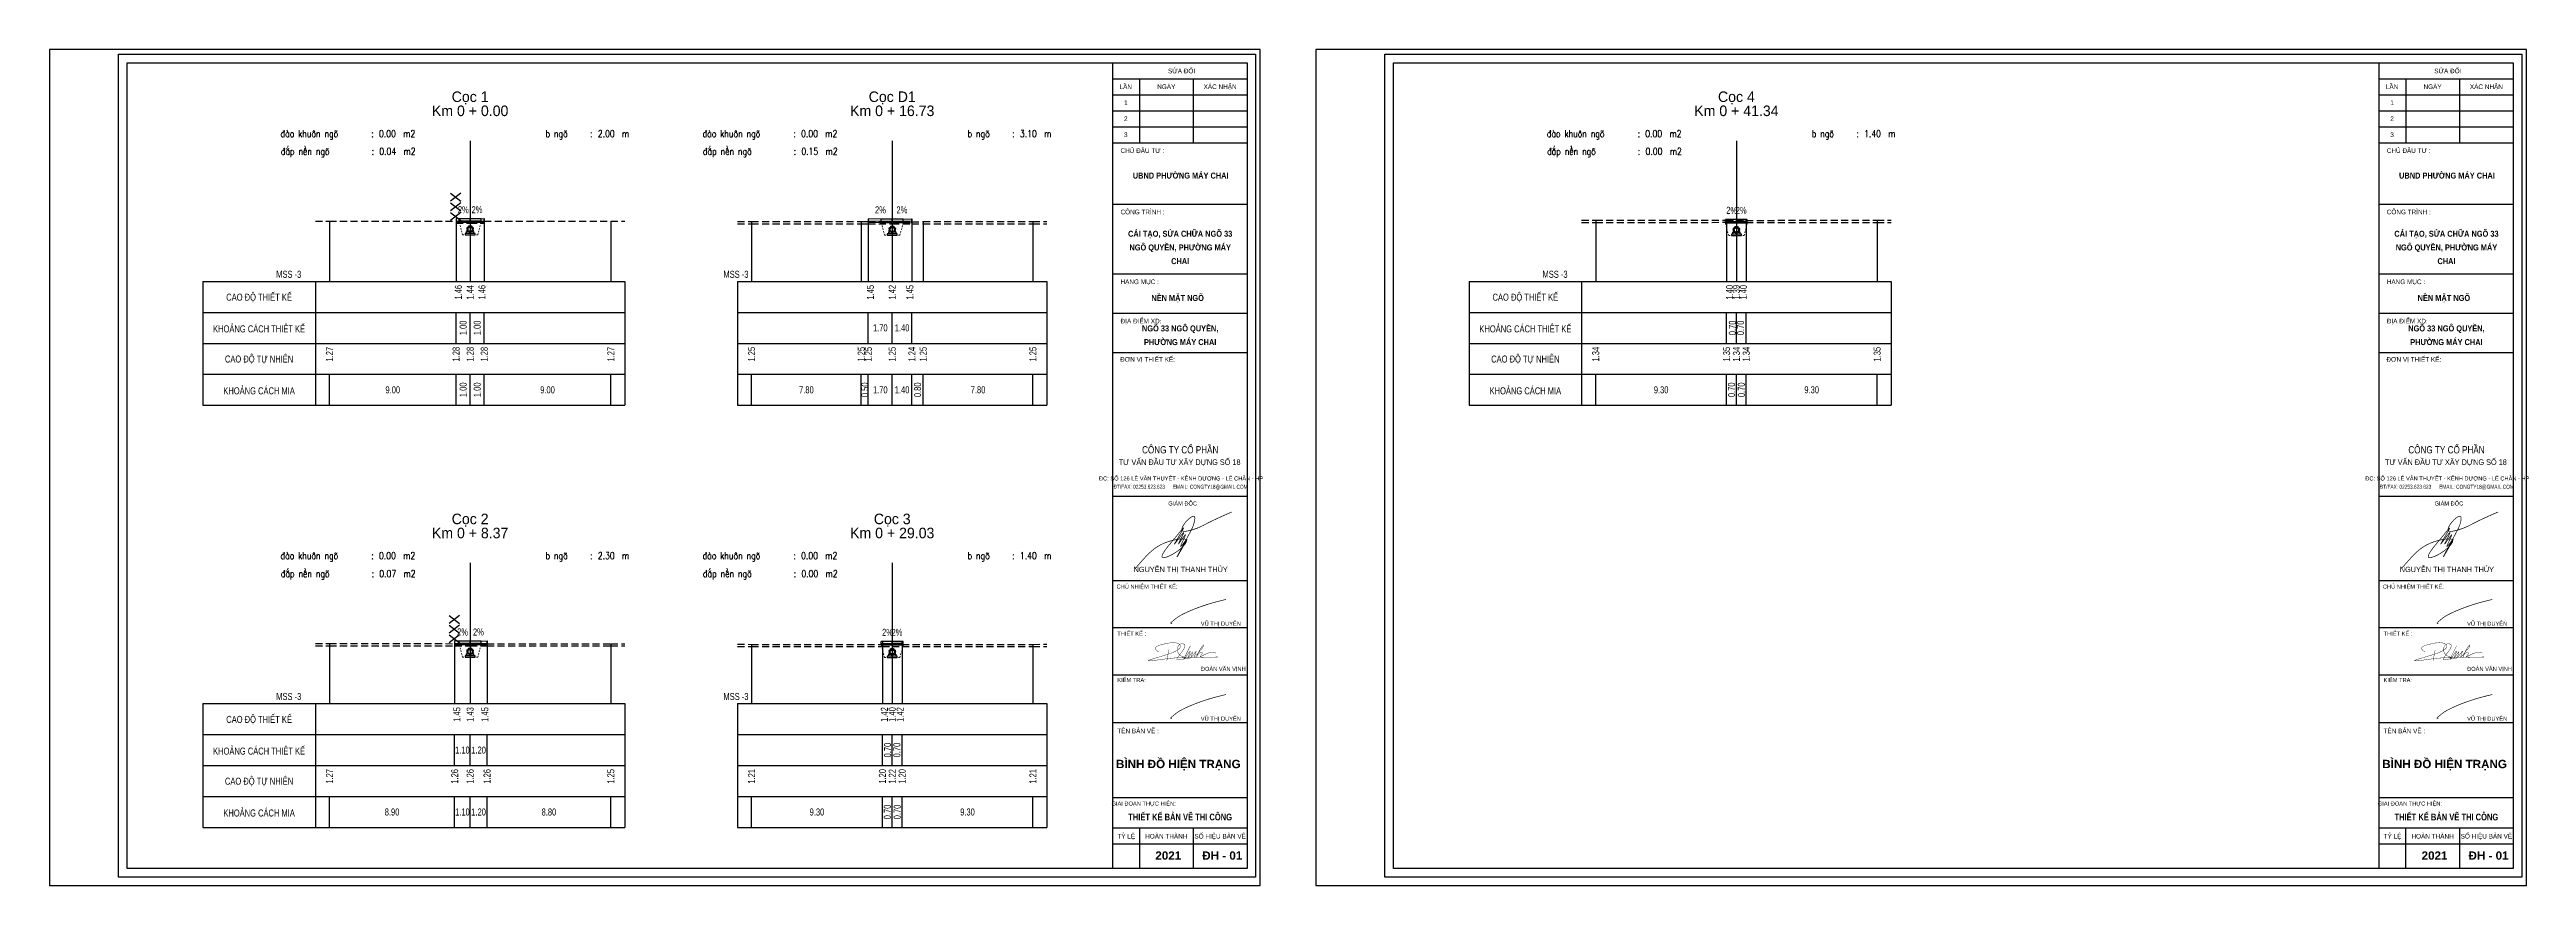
# Model space of a CAD drawing. Header units: inches. Extents: x -614 to 1013, y -2511 to 787.
# Drawn here: x 593.3 to 769.4, y -546.2 to -486.8 of the extents above; entities that cross this region are included whole.
import ezdxf
from ezdxf.enums import TextEntityAlignment as Align

# ---------------------------------------------------------------- set-up
doc = ezdxf.new("R2010")
doc.units = ezdxf.units.IN
doc.header["$MEASUREMENT"] = 0
doc.linetypes.add('HIDDEN', pattern=[0.375, 0.25, -0.125])
for name, color, linetype in [('Bang TN tu nhien', 3, 'Continuous'), ('BT7-THAY', 7, 'Continuous'), ('Dien thiet ke TN', 2, 'Continuous'), ('Duong dong trac ngang tu nhien', 9, 'Continuous'), ('ENTTNTHIETKE1', 2, 'Continuous'), ('GHICHU', 7, 'Continuous'), ('KH_VAT', 8, 'Continuous'), ('KHUNGTEN', 5, 'Continuous'), ('Khuon duong1', 14, 'Continuous'), ('Mat duong PD 1', 1, 'Continuous'), ('T.bao', 6, 'Continuous'), ('thep', 2, 'Continuous'), ('Trac ngang tu nhien', 3, 'Continuous'), ('TracNgang', 7, 'Continuous'), ('TXT', 5, 'Continuous')]:
    doc.layers.add(name, color=color, linetype=linetype)
for name, color, linetype, lineweight in [('ISO', 153, 'Continuous', 13), ('LC ISO', 160, 'Continuous', 13), ('LC MANH DUT', 35, 'HIDDEN', 5), ('LC Net dam 1', 30, 'Continuous', 30), ('LC Net thay', 7, 'Continuous', 25), ('LC Text1', 3, 'Continuous', 20)]:
    doc.layers.add(name, color=color, linetype=linetype, lineweight=lineweight)
doc.styles.add('BangTN', font='viet buddy.shx', dxfattribs={"width": 0.8})
doc.styles.add('LC 3', font='vnsimli.shx', dxfattribs={"width": 0.75})
doc.styles.add('style1', font='')
doc.styles.add('T2', font='', dxfattribs={"width": 0.8})
doc.styles.add('THANG2', font='')
doc.styles.add('VnAvantH-B', font='')
doc.styles.get('style1').set_extended_font_data('.VnAvantH')
doc.styles.get('T2').set_extended_font_data('.VnArialH')
doc.styles.get('THANG2').set_extended_font_data('.VnHelvetInsH', bold=True)
doc.styles.get('VnAvantH-B').set_extended_font_data('.VnAvantH', bold=True)

msp = doc.modelspace()

# ---------------------------------------------------------------- texts
at = {"layer": 'Bang TN tu nhien', "color": 3, "style": 'BangTN', "width": 0.8}
for s, p in [('CAO ĐỘ THIẾT KẾ', (608.2269836712685, -504.3463066150775)), ('CAO ĐỘ THIẾT KẾ', (698.2269836712685, -504.3463066150775)), ('KHOẢNG CÁCH THIÊT KẾ', (608.2269836712685, -506.5463066627613)), ('KHOẢNG CÁCH THIÊT KẾ', (698.2269836712685, -506.5463066627613)), ('CAO ĐỘ TỰ NHIÊN', (608.2269836712685, -508.746306710445)), ('CAO ĐỘ TỰ NHIÊN', (698.2269836712685, -508.746306710445)), ('KHOẢNG CÁCH MIA', (608.2269836712685, -510.9463067581287)), ('KHOẢNG CÁCH MIA', (698.2269836712685, -510.9463067581287)), ('CAO ĐỘ THIẾT KẾ', (608.2269836712685, -534.3463066150775)), ('KHOẢNG CÁCH THIÊT KẾ', (608.2269836712685, -536.5463066627613)), ('CAO ĐỘ TỰ NHIÊN', (608.2269836712685, -538.746306710445)), ('KHOẢNG CÁCH MIA', (608.2269836712685, -540.9463067581287))]:
    msp.add_text(s, height=0.5, dxfattribs=at).set_placement(p, align=Align.MIDDLE)
at = {"layer": 'Dien thiet ke TN', "color": 2, "style": 'BangTN', "width": 0.8}
for rotation, p in [(358.8542371618259, (622.7319826715684, -498.5463565762407)), (1.145762838174069, (623.7219846709686, -498.5463565762407)), (358.8542371618252, (652.3819826715683, -498.5595912158149)), (1.145762838175948, (653.9219846709686, -498.5625912158149)), (358.8542371618241, (712.8819826715683, -498.5993565762407)), (1.145762838175855, (713.5719846709687, -498.5993565762407)), (358.8542371618224, (622.6819826715684, -528.5554799434397)), (1.145762838175111, (623.8219846709687, -528.5544799434397)), (358.8542371618241, (652.8819826715683, -528.5844678486162)), (1.145762838175855, (653.5719846709687, -528.5844678486162))]:
    msp.add_text('2%', height=0.5, rotation=rotation, dxfattribs=at).set_placement(p, align=Align.BOTTOM_CENTER)
at = {"layer": 'GHICHU', "color": 0, "style": 'THANG2'}
for s, p in [('b×nh ®å hiÖn tr¹ng', (673.5618671879265, -537.8313865786508)), ('b×nh ®å hiÖn tr¹ng', (763.5618671879265, -537.8313865786508)), ('2021', (672.8475493058422, -544.3378378636294)), ('®h - 01', (676.6833562807506, -544.3378903306179)), ('2021', (762.8475493058422, -544.3378378636294)), ('®h - 01', (766.6833562807506, -544.3378903306179))]:
    msp.add_text(s, height=0.591227488444817, rotation=359.9992163059852, dxfattribs=at).set_placement(p, align=Align.CENTER)
at = {"layer": 'LC Text1', "color": 3, "style": 'BangTN'}
for s, p in [('Km 0 + 0.00', (623.2269836712685, -491.4963065912357)), ('Cọc 1', (623.2269836712685, -490.4963065912357)), ('Km 0 + 16.73', (653.2269836712685, -491.4963065912357)), ('Cọc D1', (653.2269836712685, -490.4963065912357)), ('Km 0 + 41.34', (713.2269836712685, -491.4963065912357)), ('Cọc 4', (713.2269836712685, -490.4963065912357)), ('Km 0 + 8.37', (623.2269836712685, -521.4963065912357)), ('Cọc 2', (623.2269836712685, -520.4963065912357)), ('Km 0 + 29.03', (653.2269836712685, -521.4963065912357)), ('Cọc 3', (653.2269836712685, -520.4963065912357))]:
    msp.add_text(s, height=0.75, dxfattribs=at).set_placement(p, align=Align.CENTER)
at = {"layer": 'LC Text1', "color": 3, "style": 'LC 3', "width": 0.8}
for s, p in [('®µo khu«n ngâ', (609.7523775882569, -492.9907844868442)), (':', (616.2025941516927, -492.9907844868442)), ('0.00', (616.7489645957144, -492.9907844868442)), ('m2', (618.4690201104117, -492.9907844868442)), ('b ngâ', (628.5818734723875, -492.9907844868442)), (':', (631.7542653508385, -492.9907844868442)), ('2.00', (632.3006357948602, -492.9907844868442)), ('m', (634.0206913095576, -492.9907844868442)), ('®µo khu«n ngâ', (639.7523775882569, -492.9907844868442)), (':', (646.2025941516927, -492.9907844868442)), ('0.00', (646.7489645957144, -492.9907844868442)), ('m2', (648.4690201104117, -492.9907844868442)), ('b ngâ', (658.5818734723875, -492.9907844868442)), (':', (661.7542653508385, -492.9907844868442)), ('3.10', (662.3006357948602, -492.9907844868442)), ('m', (664.0206913095576, -492.9907844868442)), ('®µo khu«n ngâ', (699.7523775882569, -492.9907844868442)), (':', (706.2025941516927, -492.9907844868442)), ('0.00', (706.7489645957144, -492.9907844868442)), ('m2', (708.4690201104117, -492.9907844868442)), ('b ngâ', (718.5818734723875, -492.9907844868442)), (':', (721.7542653508385, -492.9907844868442)), ('1.40', (722.3006357948602, -492.9907844868442)), ('m', (724.0206913095576, -492.9907844868442)), ('®¾p nÒn ngâ', (609.7726271940178, -494.253424388445)), (':', (616.2228437574536, -494.253424388445)), ('0.04', (616.7692142014753, -494.253424388445)), ('m2', (618.4892697161727, -494.253424388445)), ('®¾p nÒn ngâ', (639.7726271940178, -494.253424388445)), (':', (646.2228437574536, -494.253424388445)), ('0.15', (646.7692142014753, -494.253424388445)), ('m2', (648.4892697161727, -494.253424388445)), ('®¾p nÒn ngâ', (699.7726271940178, -494.253424388445)), (':', (706.2228437574536, -494.253424388445)), ('0.00', (706.7692142014753, -494.253424388445)), ('m2', (708.4892697161727, -494.253424388445)), ('®µo khu«n ngâ', (609.7523775882569, -522.9907844868442)), (':', (616.2025941516927, -522.9907844868442)), ('0.00', (616.7489645957144, -522.9907844868442)), ('m2', (618.4690201104117, -522.9907844868442)), ('b ngâ', (628.5818734723875, -522.9907844868442)), (':', (631.7542653508385, -522.9907844868442)), ('2.30', (632.3006357948602, -522.9907844868442)), ('m', (634.0206913095576, -522.9907844868442)), ('®µo khu«n ngâ', (639.7523775882569, -522.9907844868442)), (':', (646.2025941516927, -522.9907844868442)), ('0.00', (646.7489645957144, -522.9907844868442)), ('m2', (648.4690201104117, -522.9907844868442)), ('b ngâ', (658.5818734723875, -522.9907844868442)), (':', (661.7542653508385, -522.9907844868442)), ('1.40', (662.3006357948602, -522.9907844868442)), ('m', (664.0206913095576, -522.9907844868442)), ('®¾p nÒn ngâ', (609.7726271940178, -524.253424388445)), (':', (616.2228437574536, -524.253424388445)), ('0.07', (616.7692142014753, -524.253424388445)), ('m2', (618.4892697161727, -524.253424388445)), ('®¾p nÒn ngâ', (639.7726271940178, -524.253424388445)), (':', (646.2228437574536, -524.253424388445)), ('0.00', (646.7692142014753, -524.253424388445)), ('m2', (648.4892697161727, -524.253424388445))]:
    msp.add_text(s, height=0.5000155040982205, rotation=359.9992162747582, dxfattribs=at).set_placement(p)
at = {"layer": 'LC Text1', "color": 3, "char_height": 0.5, "style": 'BangTN'}
for insert, attachment_point in [((611.2269836712685, -502.9963065912357), 9), ((641.2269836712685, -502.9963065912357), 7), ((701.2269836712685, -502.9963065912357), 9), ((611.2269836712685, -532.9963065912357), 9), ((641.2269836712685, -532.9963065912357), 7)]:
    msp.add_mtext('MSS -3', dxfattribs=dict(at, insert=insert, attachment_point=attachment_point))
at = {"layer": 'TracNgang', "color": 2, "style": 'BangTN', "width": 0.8}
for s, p in [('1.46', (622.386919339603, -503.4963065912357)), ('1.44', (623.2269836712685, -503.4963065912357)), ('1.46', (624.067048002934, -503.4963065912357)), ('1.45', (651.6751009910556, -503.4963065912357)), ('1.42', (653.2269836712685, -503.4963065912357)), ('1.45', (654.4795838492565, -503.4963065912357)), ('1.40', (712.7384742241027, -503.4963065912357)), ('1.39', (713.2163395379887, -503.4963065912357)), ('1.40', (713.7163395379887, -503.4963065912357)), ('1.45', (622.2811143256201, -533.4963065912357)), ('1.43', (623.2269836712685, -533.4963065912357)), ('1.45', (624.2739922837651, -533.4963065912357)), ('1.42', (652.6676921627129, -533.4963065912357)), ('1.40', (653.2269836712685, -533.4963065912357)), ('1.42', (653.7862751798241, -533.4963065912357))]:
    msp.add_text(s, height=0.5, rotation=90, dxfattribs=at).set_placement(p, align=Align.MIDDLE_RIGHT)
for s, p in [('1.00', (622.7269836712685, -506.5463066627613)), ('1.00', (623.7269836712685, -506.5463066627613)), ('0.70', (712.9384742241026, -506.5463066627613)), ('0.70', (713.5179724902762, -506.5463066627613)), ('0.70', (652.8973379169906, -536.5463066627613)), ('0.70', (653.5566294255464, -536.5463066627613))]:
    msp.add_text(s, height=0.5, rotation=90, dxfattribs=at).set_placement(p, align=Align.MIDDLE)
for s, p in [('1.70', (652.3769836712685, -506.5463066627613)), ('1.40', (653.9269836712685, -506.5463066627613)), ('1.10', (622.6769836712685, -536.5463066627613)), ('1.20', (623.8269836712685, -536.5463066627613))]:
    msp.add_text(s, height=0.5, dxfattribs=at).set_placement(p, align=Align.MIDDLE)
at = {"layer": 'TracNgang', "color": 3, "style": 'BangTN', "width": 0.8}
for s, p in [('1.27', (613.2269836712685, -507.8963066866031)), ('1.28', (622.2269836712685, -507.8963066866031)), ('1.28', (623.2269836712685, -507.8963066866031)), ('1.28', (624.2269836712685, -507.8963066866031)), ('1.27', (633.2269836712685, -507.8963066866031)), ('1.25', (643.2269836712685, -507.8963066866031)), ('1.25', (651.0269836712685, -507.8963066866031)), ('1.25', (651.5269836712685, -507.8963066866031)), ('1.25', (653.2269836712685, -507.8963066866031)), ('1.24', (654.6269836712685, -507.8963066866031)), ('1.25', (655.4269836712685, -507.8963066866031)), ('1.25', (663.2269836712685, -507.8963066866031)), ('1.34', (703.2269836712685, -507.8963066866031)), ('1.35', (712.5269836712685, -507.8963066866031)), ('1.34', (713.2269836712685, -507.8963066866031)), ('1.34', (713.9269836712685, -507.8963066866031)), ('1.35', (723.2269836712685, -507.8963066866031)), ('1.27', (613.2269836712685, -537.8963066866031)), ('1.26', (622.1269836712685, -537.8963066866031)), ('1.26', (623.2269836712685, -537.8963066866031)), ('1.26', (624.4269836712685, -537.8963066866031)), ('1.25', (633.2269836712685, -537.8963066866031)), ('1.21', (643.2269836712685, -537.8963066866031)), ('1.20', (652.5269836712685, -537.8963066866031)), ('1.22', (653.2269836712685, -537.8963066866031)), ('1.20', (653.9269836712685, -537.8963066866031)), ('1.21', (663.2269836712685, -537.8963066866031))]:
    msp.add_text(s, height=0.5, rotation=90, dxfattribs=at).set_placement(p, align=Align.MIDDLE_RIGHT)
for s, p in [('1.00', (622.7269836712685, -510.9463067581287)), ('1.00', (623.7269836712685, -510.9463067581287)), ('0.50', (651.2769836712685, -510.9463067581287)), ('0.80', (655.0269836712686, -510.9463067581287)), ('0.70', (712.8769836712685, -510.9463067581287)), ('0.70', (713.5769836712685, -510.9463067581287)), ('0.70', (652.8769836712685, -540.9463067581287)), ('0.70', (653.5769836712685, -540.9463067581287))]:
    msp.add_text(s, height=0.5, rotation=90, dxfattribs=at).set_placement(p, align=Align.MIDDLE)
for s, p in [('9.00', (617.7269836712685, -510.9463067581287)), ('9.00', (628.7269836712685, -510.9463067581287)), ('7.80', (647.1269836712685, -510.9463067581287)), ('1.70', (652.3769836712685, -510.9463067581287)), ('1.40', (653.9269836712684, -510.9463067581287)), ('7.80', (659.3269836712685, -510.9463067581287)), ('9.30', (707.8769836712685, -510.9463067581287)), ('9.30', (718.5769836712685, -510.9463067581287)), ('8.90', (617.6769836712684, -540.9463067581287)), ('1.10', (622.6769836712685, -540.9463067581287)), ('1.20', (623.8269836712685, -540.9463067581287)), ('8.80', (628.8269836712685, -540.9463067581287)), ('9.30', (647.8769836712685, -540.9463067581287)), ('9.30', (658.5769836712685, -540.9463067581287))]:
    msp.add_text(s, height=0.5, dxfattribs=at).set_placement(p, align=Align.MIDDLE)

# ---------------------------------------------------------------- blocks, each defined once
blk = doc.blocks.new('HANGRAO')
at = {"color": 2, "linetype": 'Continuous'}
for p, q in [((-1.323959325738542, 6.672340243112558), (1.159380656816211, 4.76338054300868)), ((1.159380656816211, 6.672340243112558), (-1.323959325738542, 4.76338054300868)), ((1.159380656816211, 4.381688810848573), (-1.323959325738542, 2.472729110744694)), ((-1.323959325738542, 4.381688810848573), (1.159380656816211, 2.472729110744694)), ((-1.323959325738542, 2.090937170727557), (1.159380656816211, 0.1819774706236785)), ((1.159380656816211, 2.090937170727557), (-1.323959325738542, 0.1819774706236785))]:
    blk.add_line(p, q, dxfattribs=at)
blk = doc.blocks.new('ChieuDungVat3.dwg')
at = {"layer": 'KH_VAT', "color": 1, "xscale": 1.5, "yscale": 1.5, "zscale": 1.5}
blk.add_blockref('HANGRAO', (0, 0), dxfattribs=at)
blk = doc.blocks.new('chu ki Miss Duyen')
at = {"layer": 'ISO', "ltscale": 2, "const_width": 40}
blk.add_lwpolyline([(842.5517968513304, 224.5242931772373), (838.3758686289402, 224.8301950237437), (836.2845564869458, 224.9884043185375), (834.1892267079893, 225.1529236591596), (832.0885400797561, 225.3258563942363), (829.9811573899278, 225.5093058723796), (827.8657394261791, 225.7053754422013), (826.8045987127334, 225.8088000579373), (825.7409469761915, 225.9161684523206), (824.6746168150094, 226.0277435439275), (823.6054408276505, 226.1437882513346), (822.5332516125709, 226.2645654931257), (821.4578817682304, 226.3903381878699), (820.3791638930961, 226.5213692541438), (819.2969305856168, 226.657921610531), (818.2110144442631, 226.8002581756009), (817.1212480674876, 226.9486418679371), (816.0274640537573, 227.1033356061089), (814.9294950015246, 227.2646023087), (813.8271735092567, 227.4327048942796), (812.7203321754059, 227.6079062814315), (811.6088035984394, 227.7904693887322), (810.4924203768132, 227.9806571347435), (809.3710151089908, 228.1787324380639), (808.2444203934283, 228.3849582172552), (807.1124688285854, 228.5995973909012), (805.9749930129292, 228.8229128775711), (804.8318255449121, 229.0551675958486), (803.6827990229976, 229.2966244643103), (802.5277460456418, 229.5475464015253), (801.3664992113117, 229.8081963260775), (800.1988911184635, 230.0788371565432), (799.0247543655569, 230.3597318114989), (797.843921551048, 230.651143209514), (796.6811180879595, 230.9469067674945), (795.4617446857301, 231.2665234855522), (794.2614852108236, 231.5907624610845), (793.056669774196, 231.9260636092222), (791.8485212992528, 232.2724393437747), (790.6382627093844, 232.6299020785737), (789.4271169279891, 232.9984642274285), (788.2163068784685, 233.3781382041707), (787.0070554842168, 233.7689364226098), (785.8005856686286, 234.1708712965701), (784.5981203551055, 234.5839552398684), (783.4008824670382, 235.0082006663288), (782.210094927832, 235.4436199897682), (781.0269806608776, 235.8902256240108), (779.8527625895731, 236.3480299828734), (778.6886636373201, 236.817045480173), (777.5359067275094, 237.2972845297336), (776.9641637020832, 237.5416167659278), (776.3957147835426, 237.7887595453722), (775.8307128373126, 238.0387144197884), (775.2693107288178, 238.2914829409128), (774.7116613234793, 238.5470666604597), (774.1579174867256, 238.8054671301652), (773.6082320839814, 239.0666859017583), (773.0627579806678, 239.330724526968), (772.5216480422168, 239.5975845575085), (771.9850551340423, 239.8672675451235), (771.45313212158, 240.1397750415272), (770.9260318702436, 240.4151085984558), (770.4039072454689, 240.6932697676457), (769.8869111126733, 240.9742601007965), (769.3751963372852, 241.2580811496591), (768.868915784722, 241.5447344659478), (768.3682223204196, 241.8342216014062), (767.8732688097916, 242.1265441077412), (767.3842081182702, 242.4217035366964), (766.9011931112764, 242.7197014399935), (766.4243766542386, 243.0205393693614), (765.9539116125743, 243.3242188765216), (765.4899508517155, 243.6307415132105), (765.0326472370834, 243.9401088311497), (764.5821536341064, 244.2523223820681), (764.1386229082018, 244.5673837176946), (763.7022079247981, 244.8852943897509), (763.2730615493238, 245.2060559499732), (762.8513366471961, 245.5296699500905), (762.4371860838473, 245.856137941817), (762.0307627246948, 246.185461476889), (761.6322194351706, 246.5176421070355), (761.2417090806921, 246.8526813839781), (760.8593845266878, 247.1905808594529), (760.4853986385824, 247.5313420851744), (760.1199042818007, 247.8749666128788), (759.7630543217638, 248.2214559943022), (759.4150016239037, 248.5708117811519), (759.0758990536378, 248.9230355251711), (758.7458994763911, 249.2781287780817), (758.4251557575953, 249.6360930916126), (758.1138207626682, 249.9969300174853), (757.8120473570343, 250.3606411074361), (757.5199884061221, 250.7272279131867), (757.2377967753491, 251.0966919864586), (756.9656253301546, 251.4690348789954), (756.7036269359487, 251.8442581425188), (756.4519544581635, 252.2223633287504), (756.2107607622202, 252.6033519894263), (755.980198713547, 252.987225676261), (755.7604211775651, 253.373985940998), (755.5515810196994, 253.7636343353515), (755.353831105378, 254.1561724110579), (755.1673243000223, 254.5516017198388), (754.9228993052384, 255.1161388563341), (754.8286427091589, 255.3511389286141), (754.6766167006426, 255.7552263960388), (754.5360284405506, 256.1621487988159), (754.40676778946, 256.5718682497463), (754.2887246079445, 256.9843468616382), (754.1817887565885, 257.3995467472996), (754.0858500959657, 257.8174300195242), (754.000798486657, 258.23795879112), (753.9265237892432, 258.6610951748808), (753.862915864298, 259.0868012836218), (753.8098645724021, 259.5150392301366), (753.7672597741366, 259.9457711272407), (753.734991330075, 260.3789590877204), (753.7129491008018, 260.8145652243838), (753.7010229468906, 261.2525516500464), (753.6991027289223, 261.6928804774943), (753.7070783074741, 262.1355138195358), (753.724839543127, 262.5804137889791), (753.7522762964581, 263.0275424986248), (753.7892784280448, 263.4768620612667), (753.8357357984678, 263.9283345897202), (753.8915382683044, 264.381922196786), (753.9565756981356, 264.8375869952579), (754.0307379485348, 265.2952910979511), (754.113914880083, 265.7549966176521), (754.2059963533611, 266.2166656671834), (754.3068722289463, 266.6802603593314), (754.4164323674158, 267.1457428069116), (754.5345666293506, 267.6130751227174), (754.6611648753242, 268.0822194195644), (754.7961169659211, 268.5531378102387), (754.9393127617186, 269.0257924075486), (755.090642123294, 269.5001453243021), (755.2499949112243, 269.9761586733002), (755.4172609860907, 270.4537945673437), (755.5923302084702, 270.9330151192407), (755.7750924389402, 271.4137824417849), (755.9654375380851, 271.8960586477915), (756.1632553664786, 272.379805850047), (756.3684357846978, 272.8649861613667), (756.5808686533237, 273.3515616945515), (756.8004438329372, 273.8394945624095), (757.0270511841118, 274.3287468777271), (757.260580567432, 274.8192807533196), (757.5009218434716, 275.3110583019879), (757.7479648728076, 275.8040416365402), (758.0015995160247, 276.29819286977), (758.2617156336964, 276.7934741144782), (758.5282030864073, 277.2898474834801), (758.8009517347273, 277.7872750895694), (759.0798514392409, 278.285719045547), (759.3647920605254, 278.7851414642282), (759.6556634591616, 279.2855044583994), (759.9523554957232, 279.7867701408759), (760.254758030791, 280.2889006244586), (760.5627609249423, 280.7918580219484), (760.8762540387615, 281.2956044461462), (761.1951272328188, 281.8001020098527), (761.5192703676985, 282.3053128258834), (761.8485733039779, 282.8111990070247), (762.1829259022343, 283.3177226660919), (762.5222180230485, 283.8248459158785), (762.8663395269978, 284.3325308692001), (763.2151802746594, 284.8407396388429), (763.5686301266142, 285.3494343376224), (763.9265789434357, 285.8585770783393), (764.2889165857123, 286.3681299737946), (765.026317788921, 287.3883146801309), (765.7799526208692, 288.4096853590527), (766.5489399661892, 289.4319389129887), (767.3323987095027, 290.4547722443604), (768.1294477354422, 291.4778822555891), (768.9392059286329, 292.5009658490962), (769.7607921737108, 293.5237199273106), (770.5933253552976, 294.5458413926463), (771.4359243580184, 295.5670271475392), (772.2877080665166, 296.5869740943963), (773.147795365403, 297.6053791356535), (774.0153051393172, 298.621939173725), (774.8893562728845, 299.6363511110394), (775.7690676507336, 300.6483118500255), (776.6535581574935, 301.6575182930901), (777.541946677793, 302.6636673426692), (778.4333520962609, 303.666455901177), (780.2216891662065, 305.6607391546931), (781.1168585869455, 306.6516276545444), (782.0115204443646, 307.6379432730173), (782.9047936230963, 308.6193829125405), (783.7957970077659, 309.5956434755353), (784.6836494829986, 310.5664218644233), (785.5674699334304, 311.5314149816259), (786.2066991903121, 312.2288610494579), (787.3198214841832, 313.4429706930678), (788.1878126904157, 314.3894352486896), (789.050435560468, 315.3298118121675), (789.9077715171916, 316.2641974376311), (790.7599019834197, 317.1926891791954), (791.6069083819966, 318.1153840909901), (792.4488721357666, 319.0323792271301), (793.2858746675702, 319.9437716417524), (794.1179974002443, 320.8496583889792), (794.945321756637, 321.7501365229182), (795.7679291595887, 322.6453030977136), (796.5859010319364, 323.5352551674732), (797.3993187965243, 324.4200897863338), (798.2082638761931, 325.2999040084105), (799.0128176937833, 326.1747948878256), (799.8130616721428, 327.0448594787085), (800.6090772341049, 327.910194835189), (801.4009458025175, 328.7708980113748), (802.1887488002176, 329.6270660613955), (802.9725676500493, 330.4787960393805), (803.7524837748533, 331.3261849994524), (804.5285785974738, 332.169329995726), (805.3009335407478, 333.0083280823383), (806.0696300275158, 333.8432763134042), (806.8347494806258, 334.6742717430461), (807.5963733229146, 335.5014114253936), (808.3545829772265, 336.3247924145689), (809.1094598663985, 337.1445117646945), (809.8610854132748, 337.9606665298998), (810.6095410406997, 338.7733537642926), (811.35490817151, 339.582670522017), (812.0972682285537, 340.3887138571808), (812.8367026346641, 341.191580823921), (814.3071201854655, 342.7881738685901), (815.7668122066461, 344.3732260890247), (817.2164300809418, 345.9475139182177), (818.6566251910808, 347.5118137891404), (820.0880489197953, 349.0669021348076), (821.5113526498244, 350.6135553881904), (822.9271877638894, 352.1525499822819), (824.3362056447368, 353.6846623500751), (825.739057675084, 355.2106689245629), (827.1363952376705, 356.7313461387312), (828.5288697152282, 358.2474704255728), (829.9171324904892, 359.7598182180736), (831.3018349461854, 361.2691659492266), (834.0631644298082, 364.2819669594392), (839.5717604024903, 370.3057312952369), (841.5452825030079, 372.468824414711), (845.0944945374977, 376.3661403891092), (847.8672421682677, 379.4169282506482), (850.6476360439701, 382.4811081811422), (853.4356403530692, 385.5583322964449), (856.2312192840291, 388.6482527124244), (859.034337025314, 391.75052154492), (861.8449577653882, 394.8647909097926), (864.663045692716, 397.9907129228959), (867.4885649957614, 401.1279397000762), (870.3214798629815, 404.2761233571946), (873.1617544828478, 407.4349160101046), (876.0093530438207, 410.6039697746601), (878.864239734361, 413.7829367667073), (881.7263787429401, 416.9714691020999), (884.595734258015, 420.1692188967063), (887.4722704680498, 423.3758382663655), (890.3559515615125, 426.5909793269311), (893.2467417268635, 429.8142941942642), (896.1446051525672, 433.0454349842184), (899.0495060270841, 436.2840538126402), (901.9614085388821, 439.5298027953904), (904.8802768764253, 442.7823340483155), (907.8060752281744, 446.0412996872765), (910.7387677825973, 449.3063518281197), (913.6783187281508, 452.577142586706), (916.6246922533028, 455.853324078882), (919.5778525465175, 459.1345484205085), (922.5377637962556, 462.420467727432), (925.5043901909849, 465.7107341155061), (928.4776959191659, 469.0049997005917), (931.4576451692665, 472.3029165985354), (934.4442021297436, 475.604136925198), (937.4373309890652, 478.9083127964259), (940.4369959356918, 482.2150963280801), (943.4431611580912, 485.524139636007), (946.4557908447277, 488.8350948360603), (949.4748491840583, 492.1476140440936), (952.5003003645543, 495.461349375968), (955.5321085746727, 498.7759529475297), (958.5702380028815, 502.0910768746326), (961.6146528376448, 505.4063732731374), (964.6653172674232, 508.7214942588907), (967.722195480681, 512.0360919477462), (970.7852516658822, 515.3498184555574), (973.8544500114949, 518.6623258981781), (976.9297547059759, 521.9732663914692), (980.0111299377895, 525.2822920512772), (983.0985398954035, 528.5890549934556), (986.1919487672822, 531.8932073338583), (989.2913207418824, 535.1944011883388), (992.3966200076757, 538.4922886727581), (995.507810753119, 541.7865219029554), (998.6248571666802, 545.0767529947989), (1001.747723436823, 548.3626340641349), (1004.876373752009, 551.6438172268172), (1008.010772300702, 554.9199545986921), (1011.150883271366, 558.190698295628), (1014.296670852465, 561.4557004334711), (1017.448099232464, 564.7146131280751), (1020.605132599827, 567.9670884952939), (1023.76773514301, 571.2127786509809), (1026.935871050489, 574.45133571099), (1030.109504510718, 577.6824117911747), (1033.288599712163, 580.9056590073887), (1036.47312084329, 584.1207294754859), (1039.663032092561, 587.3272753113124), (1042.858297648439, 590.5249486307366), (1046.058881699391, 593.7134015496049), (1048.670473902137, 596.304144986847), (1052.475864317388, 600.0613694381973), (1055.692200977937, 603.2206784700902), (1058.913730817949, 606.3702794761775), (1062.140426231148, 609.5102382149198), (1065.372259611278, 612.6406204448067), (1068.609203352058, 615.761491924306), (1071.851229847223, 618.8729184118783), (1075.098311490503, 621.974965666006), (1078.350420675626, 625.0676994451642), (1081.607529796329, 628.1511855078279), (1084.869611246333, 631.2254896124577), (1088.136637419379, 634.2906775175361), (1091.408580709191, 637.3468149815308), (1094.685413509502, 640.3939677629169), (1097.967108214041, 643.4322016201695), (1101.253637216541, 646.4615823117565), (1104.544972910731, 649.4821755961602), (1107.84108769034, 652.4940472318413), (1111.141953949103, 655.4972629772747), (1114.447544080747, 658.4918885909428), (1117.757830479004, 661.4779898313063), (1121.072785537603, 664.4556324568475), (1124.392381650276, 667.4248822260342), (1127.716591210752, 670.3858048973416), (1131.045386612765, 673.3384662292447), (1134.378740250042, 676.2829319802113), (1137.716624516317, 679.2192679087093), (1141.059011805315, 682.1475397732283), (1144.405874510776, 685.0678133322217), (1147.757185026421, 687.9801543441718), (1151.112915745984, 690.8846285675609), (1154.473039063196, 693.7813017608423), (1157.83752737179, 696.6702396825058), (1161.206353065492, 699.5515080910118), (1164.579488538038, 702.4251727448354), (1167.956906183153, 705.2912994024591), (1171.338578394571, 708.1499538223434), (1174.724477566022, 711.0012017629706), (1178.114576091233, 713.8451089828086), (1181.50884636394, 716.6817412403325), (1184.907260777873, 719.5111642940101), (1188.309791726759, 722.3334439023165), (1191.716411604331, 725.1486458237341), (1195.12709280432, 727.9568358167162), (1198.541807720452, 730.7580796397524), (1201.960528746466, 733.5524430513105), (1205.383228276085, 736.3399918098658), (1208.809878703043, 739.1207916738858), (1212.240452421072, 741.8949084018386), (1215.674921823898, 744.6624077522138), (1219.113259305257, 747.4233554834718), (1222.555437258878, 750.1778173540806), (1226.001428078485, 752.9258591225298), (1229.45120415782, 755.6675465472799), (1232.904737890603, 758.4029453868061), (1236.362001670572, 761.1321213995834), (1239.822967891454, 763.8551403440797), (1243.287608946979, 766.5720679787701), (1246.755897230883, 769.2829700621296), (1250.227805136888, 771.9879123526334), (1253.703305058734, 774.6869606087421), (1257.182369390142, 777.3801805889452), (1260.664970524849, 780.0676380517034), (1264.151080856587, 782.749398755499), (1267.640672779082, 785.4255284587925), (1271.133718686066, 788.0960929200664), (1274.630190971267, 790.7611578977885), (1278.13006202842, 793.4207891504338), (1281.633304251256, 796.0750524364776), (1285.139890033501, 798.7240135143875), (1288.64979176889, 801.3677381426387), (1292.16298185115, 804.0062920797063), (1295.679432674016, 806.6397410840582), (1299.199116631215, 809.2681509141767), (1302.722006116477, 811.8915873285223), (1306.248073523537, 814.5101160855702), (1309.777291246119, 817.1238029438027), (1313.309631677959, 819.7327136616877), (1316.845067212787, 822.336913997693), (1320.383570244332, 824.9364697102937), (1323.925113166322, 827.531446557965), (1327.469668372494, 830.1219102991745), (1331.017208256573, 832.7079266924047), (1334.567705212296, 835.2895614961235), (1338.121131633387, 837.8668804687986), (1341.677459913575, 840.4399493689125), (1345.236662446601, 843.0088339549329), (1348.798711626187, 845.5735999853277), (1352.363579846064, 848.1343132185793), (1355.931239499965, 850.6910394131482), (1359.50166298162, 853.2438443275241), (1363.074822684761, 855.7927937201603), (1366.650691003117, 858.3379533495463), (1370.22924033042, 860.8793889741501), (1373.810443060396, 863.4171663524394), (1377.394271586782, 865.9513512428894), (1380.980698303301, 868.4820094039751), (1384.569695603692, 871.0092065941644), (1391.755291531001, 876.0534810957688), (1398.950838518547, 881.0847008154669), (1406.156115716178, 886.1033918210524), (1413.370902273738, 891.1100801803041), (1420.594977341072, 896.1052919610083), (1427.828120068025, 901.0895532309441), (1435.070109604443, 906.0633900578978), (1442.320725100166, 911.0273285096409), (1447.471467785421, 914.5444290796877), (1456.847004268042, 920.9274396657129), (1464.122419147796, 925.8640362227743), (1471.40592008398, 930.7917199361545), (1478.697436204617, 935.7105284089048), (1485.996896637731, 940.6204992440689), (1493.304230511352, 945.5216700447054), (1500.619366953502, 950.4140784138654), (1507.94223509221, 955.2977619546), (1515.272764055495, 960.1727582699459), (1522.610882971388, 965.0391049629761), (1529.956520967913, 969.8968396367345), (1537.309607173094, 974.745999894265), (1544.670070714961, 979.5866233386259), (1552.037840721532, 984.4187475728686), (1559.41284632084, 989.2424102000441), (1566.795016640906, 994.0576488232036), (1574.184280809757, 998.8645010453911), (1581.580567955418, 1003.663004469672), (1588.983807205914, 1008.453196699083), (1596.393927689274, 1013.235115336691), (1603.810858533518, 1018.008797985538), (1611.234528866677, 1022.774282248669), (1618.664867816769, 1027.531605729149), (1626.101804511825, 1032.280806030016), (1633.545268079873, 1037.021920754334), (1640.995187648932, 1041.754987505148), (1648.451492347034, 1046.480043885509), (1655.914111302198, 1051.197127498468), (1663.382973642456, 1055.906275947083), (1670.858008495827, 1060.607526834399), (1678.339144990339, 1065.300917763459), (1685.826312254019, 1069.986486337337), (1693.319439414892, 1074.664270159061), (1700.818455600984, 1079.334306831697), (1708.323289940319, 1083.99663395829), (1715.833871560924, 1088.651289141897), (1723.350129590821, 1093.298309985563), (1730.871993158038, 1097.937734092338), (1738.399391390602, 1102.569599065282), (1745.932253416537, 1107.193942507438), (1753.470508363869, 1111.810802021864), (1761.014085360621, 1116.420215211605), (1768.562913534821, 1121.022219679719), (1776.116922014495, 1125.616853029249), (1783.676039927665, 1130.204152863254), (1791.240196402359, 1134.784156784786), (1798.809320566605, 1139.356902396888), (1806.383341548422, 1143.922427302619), (1813.962188475842, 1148.480769105023), (1821.545790476888, 1153.031965407165), (1829.134076679584, 1157.576053812081), (1836.726976211958, 1162.113071922831), (1844.324418202035, 1166.643057342459), (1851.926331777839, 1171.166047674022), (1859.532646067393, 1175.682080520579), (1867.143290198728, 1180.191193485167), (1874.758193299869, 1184.693424170844), (1882.377284498838, 1189.188810180654), (1890.000492923664, 1193.677389117664), (1897.627747702369, 1198.159198584915), (1905.258977962978, 1202.634276185461), (1912.894112833521, 1207.102659522345), (1920.533081442023, 1211.564386198632), (1928.175812916506, 1216.019493817366), (1935.822236384996, 1220.468019981599), (1943.472280975519, 1224.910002294382), (1951.125875816102, 1229.345478358766), (1958.782950034773, 1233.774485777802), (1963.573826641426, 1236.541350008396), (1974.107281320685, 1242.613230317147), (1981.774485633654, 1247.022996022679), (1989.44504055327, 1251.426362440507), (1997.118940363758, 1255.823333038948), (2004.796179349341, 1260.213911286301), (2012.476751794238, 1264.598100650874), (2020.160651982682, 1268.975904600979), (2027.847874198891, 1273.347326604919), (2035.538412727092, 1277.712370131005), (2043.232261851503, 1282.071038647533), (2050.929415856353, 1286.423335622821), (2058.62986902587, 1290.769264525174), (2066.333615644267, 1295.1088288229), (2074.040649995779, 1299.442031984305), (2081.75096636462, 1303.768877477683), (2089.464559035023, 1308.089368771361), (2097.181422291203, 1312.403509333642), (2104.901550417395, 1316.711302632822), (2112.624937697812, 1321.012752137212), (2120.351578416685, 1325.307861315123), (2128.081466858232, 1329.596633634865), (2135.814597306682, 1333.879072564734), (2143.550964046259, 1338.155181573049), (2151.290561361184, 1342.424964128106), (2159.033383535683, 1346.688423698215), (2166.779424853976, 1350.945563751695), (2174.528679600295, 1355.196387756834), (2182.281142058855, 1359.440899181951), (2190.036806513886, 1363.679101495349), (2197.795667249608, 1367.910998165338), (2205.557718550248, 1372.136592660216), (2213.322954700026, 1376.355888448299), (2221.091369983173, 1380.568888997899), (2228.862958683905, 1384.775597777305), (2236.63771508645, 1388.976018254842), (2244.415633475033, 1393.170153898805), (2252.196708133877, 1397.358008177507), (2259.9809333472, 1401.539584559257), (2267.768303399236, 1405.714886512353), (2275.558812574203, 1409.883917505111), (2283.352455156328, 1414.046681005828), (2291.149225429828, 1418.203180482822), (2298.949117678934, 1422.353419404397), (2306.752126187872, 1426.497401238848), (2314.558245240856, 1430.635129454502), (2322.367469122117, 1434.766607519654), (2330.17979211588, 1438.891838902608), (2337.995208506363, 1443.010827071681), (2345.813712577798, 1447.12357549517), (2353.635298614401, 1451.230087641394), (2361.4599609004, 1455.330366978647), (2369.287693720016, 1459.424416975242), (2377.11849135748, 1463.512241099481), (2384.952348097009, 1467.593842819682), (2392.789258222827, 1471.669225604142), (2400.629216019162, 1475.738392921172), (2408.472215770234, 1479.801348239082), (2416.318251760269, 1483.858095026175), (2424.167318273492, 1487.908636750755), (2432.019409594126, 1491.952976881126), (2439.874520006393, 1495.991118885613), (2447.732643794523, 1500.023066232505), (2455.593775242731, 1504.048822390112), (2463.457908635246, 1508.068390826746), (2471.325038256291, 1512.081775010716), (2479.195158390092, 1516.08897841032), (2487.068263320867, 1520.090004493868), (2494.944347332847, 1524.084856729671), (2502.823404710252, 1528.073538586032), (2510.705429737311, 1532.056053531262), (2518.59041669824, 1536.032405033664), (2526.478359877266, 1540.00259656155), (2534.369253558616, 1543.966631583222), (2542.263092026511, 1547.924513566984), (2550.159869565174, 1551.876245981148), (2558.059580458834, 1555.821832294023), (2565.96221899171, 1559.761275973913), (2573.867779448025, 1563.694580489129), (2581.776256112007, 1567.621749307968), (2589.68764326788, 1571.542785898746), (2597.601935199862, 1575.457693729768), (2605.519126192186, 1579.366476269337), (2613.439210529068, 1583.269136985764), (2621.362182494737, 1587.165679347352), (2629.288036373411, 1591.056106822412), (2637.216766449321, 1594.940422879255), (2645.148367006688, 1598.818630986178), (2653.082832329732, 1602.690734611489), (2661.020156702685, 1606.556737223502), (2668.960334409763, 1610.416642290525), (2676.903359735195, 1614.270453280857), (2684.849226963204, 1618.118173662806), (2692.797930378012, 1621.959806904684), (2700.749464263845, 1625.795356474788), (2708.703822904925, 1629.624825841442), (2716.661000585478, 1633.448218472942), (2724.620991589731, 1637.265537837593), (2732.583790201898, 1641.076787403705), (2740.549390706212, 1644.881970639581), (2748.517787386892, 1648.681091013539), (2756.488974528162, 1652.474151993876), (2764.462946414253, 1656.261157048903), (2772.439697329381, 1660.042109646922), (2780.419221557771, 1663.817013256245), (2788.401513383647, 1667.585871345182), (2796.386567091238, 1671.348687382029), (2804.374376964763, 1675.105464835106), (2812.36493728845, 1678.856207172706), (2820.358242346516, 1682.60091786315), (2828.354286423189, 1686.339600374733), (2836.353063802697, 1690.072258175773), (2844.354568769257, 1693.798894734566), (2852.358795607095, 1697.51951351943), (2860.365738600438, 1701.234117998662), (2868.375392033508, 1704.942711640571), (2876.387750190526, 1708.64529791347), (2884.40280735572, 1712.341880285661), (2892.420557813311, 1716.032462225448), (2900.44099584753, 1719.717047201149), (2908.46411574259, 1723.395638681061), (2916.489911782723, 1727.068240133493), (2924.518378252145, 1730.734855026749), (2932.549509435092, 1734.395486829148), (2940.583299615777, 1738.050139008985), (2948.61974307843, 1741.698815034564), (2956.658834107271, 1745.341518374204), (2964.700566986528, 1748.978252496207), (2972.744936000421, 1752.609020868884), (2980.791935433175, 1756.233826960532), (2988.841559569017, 1759.852674239461), (2996.893802692168, 1763.465566173982), (3004.948659086855, 1767.072506232413), (3013.006123037296, 1770.673497883035), (3021.066188827717, 1774.268544594168), (3029.128850742345, 1777.857649834121), (3037.194103065402, 1781.440817071198), (3045.261940081113, 1785.018049773709), (3053.332356073701, 1788.589351409952), (3061.405345327388, 1792.154725448243), (3069.480902126405, 1795.714175356894), (3077.559020754965, 1799.267704604201), (3085.639695497299, 1802.815316658467), (3093.722920637632, 1806.357014988018), (3101.808690460184, 1809.892803061142), (3109.89699924918, 1813.422684346158), (3117.987841288847, 1816.946662311362), (3126.081210863405, 1820.464740425072), (3134.177102257079, 1823.976922155583), (3142.275509754094, 1827.483210971215), (3150.376427638672, 1830.98361034027), (3156.035637649591, 1833.424816788), (3166.585765045602, 1837.966773908032), (3174.694149625782, 1841.449613142613), (3182.804980010314, 1844.926697647454), (3190.91823235682, 1848.398083395165), (3199.033882822911, 1851.863826358349), (3207.151907566196, 1855.323982509603), (3215.272282744303, 1858.778607821543), (3223.394984514838, 1862.227758266767), (3231.519989035423, 1865.671489817883), (3239.64727246367, 1869.109858447489), (3247.776810957192, 1872.542920128202), (3255.908580673611, 1875.970730832618), (3264.042557770532, 1879.393346533339), (3272.178718405579, 1882.810823202977), (3280.317038736368, 1886.223216814135), (3288.457494920509, 1889.630583339414), (3296.60006311562, 1893.032978751427), (3304.74471947932, 1896.430459022769), (3312.891440169216, 1899.823080126051), (3321.04020134293, 1903.210898033867), (3329.190979158077, 1906.593968718844), (3337.34374977227, 1909.972348153562), (3345.498489343125, 1913.34609231064), (3353.655174028259, 1916.715257162679), (3361.813779985285, 1920.079898682285), (3369.974283371819, 1923.440072842066), (3378.136660345481, 1926.795835614612), (3386.300887063881, 1930.147242972547), (3394.466939684633, 1933.494350888468), (3402.634794365356, 1936.83721533497), (3410.804427263665, 1940.175892284671), (3418.975814537178, 1943.510437710174), (3427.148932343505, 1946.840907584083), (3435.323756840266, 1950.167357878992), (3451.678430535543, 1956.808423622264), (3468.039644883931, 1963.434082720829), (3484.407209146357, 1970.04478295552), (3500.780932583741, 1976.640972107176), (3517.16062445701, 1983.223097956645), (3533.546094027082, 1989.791608284751), (3549.937150554884, 1996.346950872336), (3566.33360330134, 2002.889573500237), (3582.73526152737, 2009.419923949303), (3599.141934493902, 2015.938450000351), (3615.553431461853, 2022.445599434235), (3631.969561692153, 2028.941820031796), (3648.390134445719, 2035.427559573851), (3664.814958983479, 2041.903265841262), (3681.243844566354, 2048.369386614853), (3697.676600455266, 2054.826369675458), (3714.113035911141, 2061.274662803924), (3730.552960194902, 2067.71471378109), (3746.996182567469, 2074.146970387788), (3763.44251228977, 2080.571880404859), (3779.891758622725, 2086.989891613135), (3796.343730827259, 2093.401451793463), (3812.798238164298, 2099.807008726675), (3827.872769781145, 2105.669431627561)], dxfattribs=at)
blk = doc.blocks.new('doan van vinh')
at = {"layer": 'LC ISO', "const_width": 30}
for points in [[(-1825.591872869242, 454.0558186425187), (-1883.841638988835, 496.4434628192103), (-1939.722031624984, 538.5830924264737), (-1990.863677294243, 580.2266928948229), (-2034.897202513168, 621.126249654917), (-2053.50799074018, 641.2195070913585), (-2069.453233798316, 661.0337481372408), (-2082.436760002146, 680.5379709713452), (-2093.675137105236, 703.450250515074), (-2098.371448657163, 718.4951213235036), (-2101.080298295437, 736.9118873176631), (-2100.427897352932, 754.9525942321343), (-2096.553759314362, 772.618406088266), (-2089.59739766444, 789.9104869071452), (-2079.698325887878, 806.8300007101789), (-2066.996057469392, 823.3781115185411), (-2051.630105893694, 839.5559833535808), (-2033.7399846455, 855.3647802364721), (-2013.46520720952, 870.8056661885348), (-1990.945287070469, 885.8798052309721), (-1966.319737713063, 900.5883613850747), (-1911.30980528203, 928.9133811133215), (-1849.55151779413, 955.7900375434256), (-1782.160983127072, 981.2276428453333), (-1710.254309158564, 1005.235509189224), (-1634.947603766311, 1027.822948745132), (-1557.356974828024, 1048.999273683148), (-1399.788377824182, 1087.155828385876), (-1322.04262551404, 1104.154682490742), (-1246.477381168698, 1119.779670657968), (-1178.958693574689, 1133.120633570972), (-1105.993817633788, 1146.927694447222), (-1041.41734507801, 1158.376668769459), (-979.8243870246006, 1168.309504537494), (-920.5600861717321, 1176.648682710074), (-862.969585217581, 1183.316684245801), (-750.190553798132, 1191.329081241478), (-693.6923087291843, 1192.518438618805), (-636.2484343516526, 1191.726543194032), (-577.204073363715, 1188.875875925849), (-540.6110109582487, 1186.134379586467), (-452.873996913956, 1176.135288772173), (-389.8727441693909, 1164.405700064264), (-328.8634512755798, 1147.395688383782), (-299.7106743494041, 1136.50686472599), (-271.7817488779529, 1123.813544281584), (-245.3186286919054, 1109.154263369477), (-220.5632676219402, 1092.367558308499), (-197.7576194987378, 1073.291965417506), (-177.1436381529747, 1051.766021015414), (-162.19950282643, 1032.394836679217), (-143.4851962357043, 1000.963116820407), (-131.0378996080472, 972.4060643773118), (-121.9588018486502, 942.6746160030889), (-116.5852101922692, 912.4852976300172), (-115.25443187366, 882.5546351902594), (-116.2384457803182, 867.6452784039429), (-125.6473746888969, 825.9072165540128), (-136.9184793537406, 799.4829736035026), (-151.6730658204888, 774.2523980670958), (-169.4822151157623, 750.1567438797792), (-189.9170082661858, 727.1372649767436), (-236.9478502389775, 684.0918487642193), (-289.334239951856, 644.646180910524), (-344.3460057565417, 607.8782434655586), (-397.0577702984829, 574.7098024273582), (-449.285936219273, 543.4983143635618), (-500.7009703403828, 514.4478963878937), (-602.5782365384493, 461.8385417528916), (-705.6627556024669, 414.8982806260465), (-812.9277142422152, 371.643655111111), (-869.0569792497972, 350.7786251154612), (-927.3462991674805, 330.0912073116924), (-988.1673223339894, 309.3334694627847), (-1076.338421050684, 280.3101381779416), (-1118.857156752923, 266.6293832306692), (-1188.948185238497, 244.403477004671), (-1261.726158903763, 221.6681825066626), (-1336.745505752695, 198.5148059392232), (-1491.726031017465, 151.3190314063977), (-1808.978391925933, 55.92797042120947), (-1964.121075633241, 9.193583210173529), (-2039.262041314077, -13.61375286584371), (-2112.188660218336, -35.92610898552812), (-2182.455360349991, -57.6521789462131), (-2249.616569713023, -78.70065654529026), (-2313.226716311404, -98.98023558026762), (-2372.840228149109, -118.3996098484786), (-2428.011533230116, -136.8674731473729), (-2478.295059558397, -154.2925192744005), (-2523.245235137932, -170.5834420268657), (-2562.416487972692, -185.6489352023054), (-2595.363246066656, -199.3976925980242), (-2621.639937423798, -211.738408011588), (-2640.800990048093, -222.5797752403014), (-2652.400831943518, -231.830488081614), (-2655.993891114048, -239.3992403329466), (-2654.648635928719, -242.5243480490462), (-2650.934283788578, -245.2990387477912), (-2645.414964256271, -247.4027138650126), (-2637.538900159491, -249.1577335580951), (-2615.611865757294, -251.3659777306311), (-2585.942285207744, -251.9336798584554), (-2549.118953067836, -250.9750618298422), (-2505.730663894565, -248.6043455330655), (-2456.366212244922, -244.9357528563996), (-2401.614392675908, -240.0835056881479), (-2342.063999744513, -234.1618259165843), (-2278.303828007732, -227.2849354299833), (-2210.92267202256, -219.5670561166189), (-2140.509326345994, -211.1224098647945), (-2067.652585535025, -202.0652185627259), (-1916.964096737859, -182.5700883611571), (-1763.567562087022, -161.9954406180768), (-1612.17333803847, -141.2550504398241), (-1538.699078882537, -131.1082566581317), (-1467.49178104816, -121.2626929324761), (-1393.942488832475, -111.1173383950954), (-1334.101838657924, -102.9143341058516), (-1272.169095679131, -94.5142586096772), (-1212.924744148959, -86.61023093218682), (-1100.831832443697, -72.20178088452667), (-994.4843375605742, -59.51190766535001), (-890.5434935180265, -48.36353497710661), (-785.6705343344856, -38.57958652224625), (-676.5266940283918, -29.98298600321868), (-619.3098290851467, -26.07460487665958), (-559.7732066181752, -22.3966571224737), (-497.4994808797846, -18.92700820346363), (-432.0713061222759, -15.64352358249016), (-363.0713365979555, -12.52406872229767), (-290.082226559125, -9.54650908568874), (-173.2401935090038, -5.332539266441017), (-130.5167299614368, -3.929538301425055), (-44.27925049844816, -1.269576642313041), (44.27925049844816, 1.269576642313041), (221.202751700077, 5.895622801617719), (305.9894692078715, 7.93759803334251), (385.9406428556886, 9.768929604470031), (459.267131295057, 11.36715869346517), (492.8870118901759, 12.07184142546612), (524.1797931775063, 12.70982647888013), (552.9218324884896, 13.27830650098622), (578.8894871545644, 13.7744741391507), (601.859114507176, 14.19552204062347), (621.6070718777628, 14.53864285279997), (637.9097165977655, 14.80102922293008), (650.5434059986264, 14.97987379832193), (659.284497411787, 15.07236922628363), (663.909348168685, 15.07570815423969), (664.1943156007674, 14.98708322935272), (659.91575703947, 14.80368709898903), (655.2318071303544, 14.65207646749332), (637.080035360601, 14.18561010452686), (618.9830731079528, 13.87633578412351), (596.9890443057475, 13.68643960851477), (571.520016209488, 13.70634067920037), (542.9980560746835, 14.02645809750538), (511.8452311568435, 14.73721096495865), (478.48360871147, 15.92901838285616), (406.8222402601523, 20.11747327607009), (331.3904887647896, 27.31517558850464), (243.8525656101265, 40.34638616337907), (182.4079643538371, 53.54730727768037), (112.9575789310993, 73.31525882237474), (47.44835364778919, 97.42797065351624), (-13.88711769934525, 125.7635365407332), (-70.8162413135642, 158.2000502535957), (-123.1064233981197, 194.6156055617903), (-170.5250701562727, 234.8882962348289), (-212.8395877912772, 278.8962160423107), (-249.8173825063895, 326.5174587539514), (-281.2258605048646, 377.6301181392046), (-306.8324279899607, 432.112287967786), (-326.4044911649326, 489.8420620092656), (-342.9619364880054, 573.6896821860282), (-346.5190038922656, 614.4943943486433), (-346.6607660159007, 680.2315005908895), (-340.0016856408738, 746.3338056874636), (-326.4095217716458, 811.2143502344552), (-305.7520334126739, 873.2861748281575), (-292.7324672384293, 902.772892328765), (-277.8969795684216, 930.9623200646311), (-261.2290402782082, 957.656088110205), (-242.712119243346, 982.6558265400818), (-222.3296863393944, 1005.763165428711), (-200.0652114419099, 1026.779734850687), (-175.9021644264485, 1045.507164880459), (-149.8240151685713, 1061.747085592564), (-122.6151217483048, 1074.964087580476), (-91.95542921274955, 1086.029298113979), (-60.69517858346262, 1094.006519311952), (-28.56504130369285, 1099.357164993824), (3.903424912054106, 1102.205608359276), (36.17866234926896, 1102.676222608134), (67.72911329344879, 1100.893380940281), (98.02322003008521, 1096.981456555484), (126.5294248446744, 1091.0648226536), (152.7161700227089, 1083.267852434394), (169.3896389666334, 1076.754520124465), (196.2378934698008, 1062.505041606695), (213.3339815834352, 1049.698197586287), (227.4478348315679, 1035.349154503754), (238.6842715727826, 1019.512990629039), (247.1481101656627, 1002.244784231909), (252.9441689687883, 983.5996135821915), (256.1772663407455, 963.6325569497712), (256.9522206401143, 942.3986926044163), (255.3738502254837, 919.9530988160695), (251.5469734554281, 896.3508538544411), (245.5764086885347, 871.6470359894738), (237.566974283387, 845.8967234909651), (227.6234885985668, 819.1549946287123), (202.3536368242412, 762.9176008924842), (170.6054002342216, 703.3754809394886), (133.217325697171, 640.9692609284248), (91.02796008175392, 576.1395670179336), (44.87585025663157, 509.3270253667724), (-4.400456909531385, 440.9722621336114), (-108.971475790323, 301.3985755560861), (-228.7164778422621, 144.1255345138488), (-268.0531352203534, 91.65176832288853), (-315.6869831811755, 25.18265329266433), (-336.5380536120729, -6.151226308109472), (-354.7170584720434, -35.76776388959843), (-369.7028753576478, -63.32929189439164), (-380.974381865446, -88.49814276519464), (-388.0104555920061, -110.9366489446838), (-390.2899741338815, -130.3071428754192), (-387.2918150876385, -146.2719570002519), (-381.9827325259585, -154.9985047026421), (-363.8302110713021, -166.9213775025273), (-343.872886278069, -171.9149963797827), (-319.2852500126291, -173.8889976448263), (-290.7231802215802, -173.2539723867376), (-258.8425548515215, -170.4205116943631), (-224.2992518490564, -165.7992066566949), (-72.79261101656266, -137.6821371616679), (3.049602994519773, -122.9615474645689), (76.38932024612222, -109.2869757001172), (147.530178954913, -96.58205694388016), (216.6000287573979, -84.80519860854838), (283.7267192900863, -73.91480810710345), (412.6620210921074, -54.62706025721855), (535.3588814530385, -38.38607269700151), (652.8400974649458, -24.85910472937394), (766.1284662198959, -13.71341565699549), (876.246784809955, -4.616264782904182), (984.2178503271853, 2.765088590153027), (1197.809410511422, 13.7113656217989), (1364.343267230164, 20.04443801182788), (1527.027680146268, 25.41672423860291), (1641.19329737569, 28.87008889199933), (1875.334024189777, 35.29923057649285), (2115.885225326886, 41.20137902256101), (2361.244282206267, 46.70828253991203), (2859.975488868804, 57.06334802659694)], [(-1021.736390543057, 624.026021786005), (-1036.518594310884, 546.2063553078333), (-1051.30079807871, 468.3866888296325), (-1066.083001846536, 390.5670223514608), (-1080.865205614361, 312.7473558732308), (-1095.647409382186, 234.92768939503), (-1110.429613150012, 157.1080229168292), (-1125.211816917838, 79.2883564386284), (-1139.994020685665, 1.468689960456686), (-1154.77622445349, -76.35097651777323), (-1169.558428221316, -154.170642995974), (-1184.340631989142, -231.990309474204)], [(679.8726776315207, 940.1464633385476), (619.8896218378031, 821.3457702338928), (560.6534355313606, 703.8429834612762), (502.91098819947, 588.9360093527066), (447.4091493294027, 477.9227542402514), (420.731854782327, 424.2818670363049), (394.8947884084364, 372.1011244559195), (369.9913088936391, 321.542764790589), (346.1147749238462, 272.7690263317782), (323.3585451849649, 225.9421473710099), (301.8159783629053, 181.2243661998364), (281.5804331435775, 138.7779211096931), (262.7452682128915, 98.76505039216136), (245.4038422567537, 61.3479923386476), (229.649513961077, 26.68898524070391), (215.5756420117696, -5.049732610117644), (203.2755850947397, -33.70592292238143), (192.8427018958973, -59.1173474045645), (184.3703511011527, -81.12176776514389), (177.9518913964148, -99.55694571262575), (173.6806814675911, -114.2606429554871), (171.6500800005952, -125.0706212023215), (171.9534456813317, -131.8246421614604), (174.6841371957144, -134.3604675414972), (179.9355132296478, -132.5158590509964), (183.5356325307948, -129.9001926381025), (187.8009324690465, -126.1285783982894), (192.7430828801398, -121.1807365450659), (198.3737535998162, -115.0363872919697), (204.7046144638134, -107.675250852626), (211.7473353078685, -99.07704744054354), (219.5135859677212, -89.2214972692891), (223.8326631746313, -83.60501174841193), (237.2327038505528, -65.71219990105601), (247.1261200955878, -52.16634474453167), (268.7572940691298, -21.89597779331962), (292.5480013842316, 12.07110435285722), (318.1387356772093, 49.08510930719785), (345.1699905843807, 88.496244682814), (373.2822597420627, 129.6547180927591), (431.3118153542209, 214.6145094682579), (489.3513516042249, 298.7661443386169), (517.4760965592104, 338.9144221172028), (544.5248175826055, 376.9112836089043), (570.1380083107288, 412.1069364268042), (593.9561623798982, 443.851588184014), (615.6197734264297, 471.4954464936454), (625.5312795775553, 483.5765179847367), (634.7693350866402, 494.3887189688685), (643.2890016582223, 503.850825397647), (651.045340996845, 511.8816132227366), (657.9934148070442, 518.3998583958019), (664.0882847933617, 523.3243368684489), (669.285012660338, 526.573824592313), (673.5386601125101, 528.0670975190296), (676.8042888544187, 527.7229316002922), (679.0369605906044, 525.460102787707), (680.1917370256069, 521.1973870329093), (680.144058229359, 513.8832823703997), (679.1015522511952, 506.3728572892724), (676.8749979021304, 495.849797779636), (673.6232341622563, 483.4338525623898), (669.4255223019327, 469.2745740584505), (664.3611235915178, 453.5215146888222), (658.5092993013714, 436.3242268745089), (644.7604190633174, 398.1951755955524), (628.8129717506426, 356.0838395894971), (611.3010475262199, 311.186638224026), (592.8587365529183, 264.699990867055), (555.7193150111707, 171.7440356495499), (538.2903847684674, 127.6675665247021), (522.4674284283738, 86.78732887949445), (515.3563436477034, 67.91967791417846), (508.8845361537587, 50.29974208175554), (503.1312672169051, 34.07707380311331), (498.1757981074979, 19.40122549922671), (494.0973900958961, 6.421749591099797), (490.9753044524596, -4.711801500234287), (488.8888024475464, -13.84987535388791), (487.9171453515164, -20.84291954885703), (488.1395944347269, -25.54138166416669), (489.6354109675394, -27.79570927884197), (491.3141934790865, -27.88283109851182), (496.6965109510411, -24.50498845704715), (502.2002086893199, -19.08764011060703), (508.9096055611953, -11.37393312566564), (516.7405713953285, -1.531142243155045), (525.6089760203822, 10.27345779596362), (535.4306892650166, 23.87259225084563), (546.1215809578944, 39.09898638047162), (557.5975209276785, 55.78536544402596), (569.7743790030281, 73.7644547004893), (595.8943287850761, 112.9316648285603), (623.8083889333329, 155.2624188373738), (682.3266748456463, 244.0617667874903), (711.5848178682918, 287.8539648741134), (739.9449057743204, 329.4569151318574), (766.7338971930267, 367.5324196334404), (779.3289062912891, 384.8291928732942), (791.2787507537059, 400.7422804513772), (802.4993004089374, 415.104407626699), (812.90642508565, 427.7482996583276), (822.4159946125001, 438.5066818054183), (830.9438788181524, 447.2122793269518), (838.4059475312679, 453.6978174820833), (844.7180705805076, 457.7960215297935), (849.7961177945353, 459.3396167292958), (853.5559590020121, 458.1613283395127), (855.7675123985518, 454.5627262706985), (856.829458748698, 447.0606000293046), (856.4034383391527, 437.2642620652041), (854.7617484645216, 424.9617569722759), (852.0307122850581, 410.4099286493729), (848.3366529610257, 393.865620995377), (843.8058936526832, 375.5856779092283), (838.5647575202911, 355.8269432897505), (826.4566474243902, 312.9004750465392), (813.0229079554019, 267.1409674568276), (799.2741243954033, 220.6031717118749), (786.2208820264714, 175.3418390027364), (774.8737661306814, 133.4117205205839), (770.1558135108644, 114.3379763618577), (766.243361990114, 96.86756745656021), (763.2627347286834, 81.25733770354418), (761.3402548868407, 67.76413100174977), (760.6022456248393, 56.64479125005892), (761.1750301029415, 48.15616234735353), (762.6783988946436, 43.40065344440518), (766.6968102701512, 39.97546148556285), (771.6397421556885, 40.2795480642817), (777.9227706171769, 43.28954091106425), (785.4552004379584, 48.82815572671825), (794.1463364013953, 56.71810821202234), (803.9054832908378, 66.7821140679007), (814.6419458896371, 78.84288899513194), (826.265028981149, 92.72314869449474), (838.684037348723, 108.245608866855), (851.8082757757138, 125.2329852130206), (865.5470490454754, 143.50799343377), (894.5054192467132, 183.2117683025135), (924.8335862192625, 225.9386590796348), (986.6970635455837, 314.7886907852371), (1016.781250433, 358.0752829269331), (1045.332987159017, 398.7118934032915), (1058.807448669882, 417.5932447689993), (1071.626711990454, 435.2802478208614), (1083.70008190409, 451.5956182596274), (1094.93686319414, 466.3620717862505), (1105.246360643956, 479.4023241014511), (1114.53787903689, 490.5390909060661), (1122.720723156298, 499.5950879009033), (1129.704197785531, 506.3930307867995), (1135.397607707942, 510.7556352646207), (1139.710257706884, 512.5056170350872), (1142.494886693988, 511.53190868409), (1143.868418825392, 507.5300210869464), (1143.748269865054, 500.8563177989272), (1142.310373934234, 491.6630640643125), (1139.674098594608, 480.1687407163845), (1135.958811407857, 466.5918285886), (1131.283879935657, 451.1508085141832), (1125.768671739686, 434.0641613265616), (1119.532554381624, 415.5503678589885), (1112.694895423148, 395.8279089448042), (1097.692422951665, 353.6309181100223), (1081.716194818663, 309.2210354887939), (1065.721151517565, 264.3461077477841), (1050.662233541799, 220.7539815536293), (1037.494381384787, 180.1925035729655), (1031.918023892507, 161.5944597460621), (1027.172535539952, 144.4095204724872), (1023.377283888798, 128.8561665856396), (1020.651636500724, 115.1528789188014), (1018.902479686342, 100.4408120838343), (1018.876851871909, 94.15289766769274), (1019.945184648795, 87.0756738652999), (1022.267446864425, 82.19667687828769), (1025.790330804641, 79.42469027815969), (1030.460528755278, 78.6684976365359), (1036.224733002178, 79.83688252483262), (1043.02963583118, 82.83862851475715), (1050.821929528122, 87.58251917778398), (1059.548306378845, 93.97733808547491), (1069.155458669188, 101.9318688093044), (1079.590078684991, 111.3548949209508), (1090.798858712093, 122.1551999919175), (1102.728491036331, 134.2415675937082), (1128.537081719575, 161.9076246760087), (1156.589389021447, 193.6233347403177), (1186.458951228653, 228.658966359013), (1217.719306627913, 266.2847881044436), (1282.706550149449, 346.388076265197), (1348.139425879769, 428.0953478016891), (1379.956821540011, 467.7261487668147), (1410.606240112593, 505.5687512930308), (1450.553855189752, 553.9317324647564), (1466.726283630583, 573.0257465891191), (1491.857192644885, 602.096817439684), (1515.450847100696, 628.8467112201615), (1559.647685453663, 678.4034117119445), (1581.524645851599, 703.2519749929779), (1623.651970195109, 753.6649369171064), (1644.37593537501, 781.0366143970168), (1664.335147464986, 810.1209122918372), (1683.241672335886, 841.2525811006781), (1700.807575858549, 874.766371322854), (1710.752903261924, 896.5490872561932), (1730.02358990654, 947.6909565243695), (1735.101006275379, 964.6599491693778), (1738.806921419636, 979.7818081741862), (1740.557191998334, 989.6259365224396), (1741.235650787924, 1002.010448978108), (1739.883541003226, 1008.746480426169), (1736.931818860353, 1012.70526451731), (1732.470120566491, 1014.007730987127), (1726.588082328833, 1012.774809571158), (1719.375340354567, 1009.12743000497), (1710.92153085088, 1003.186522024072), (1701.316290024964, 995.0730153640907), (1690.649254084007, 984.9078397606208), (1679.010059235199, 972.8119249491137), (1666.488341685729, 958.9062006652239), (1653.173737642785, 943.3115966444602), (1639.155883313559, 926.14904262239), (1624.524414905239, 907.5394683345512), (1609.368968625012, 887.6038035165984), (1577.844687277601, 844.2379212323285), (1545.300128928844, 797.0188336540596), (1512.452383236248, 746.9139786663), (1480.018539857335, 694.8907941534708), (1459.280461714247, 660.133688638889), (1418.982417852783, 588.726973812416), (1390.892498316388, 535.7525990679569), (1364.46853576631, 483.3819703767658), (1339.737775690362, 432.0073328205908), (1316.727463576343, 382.0209314810927), (1295.464844912064, 333.8150114399614), (1275.97716518533, 287.7818177789159), (1258.291669883947, 244.3135955797625), (1242.435604495721, 203.8025899240747), (1228.436214508459, 166.6410458936007), (1216.320745409967, 133.2212085700885), (1206.11644268805, 103.9353230351699), (1197.850551830514, 79.1756343706511), (1194.453025065829, 68.61569045277429), (1191.550318325168, 59.3343876581348), (1189.145837294504, 51.38075662194751), (1187.242987659814, 44.80382797939819), (1185.845175107074, 39.65263236573082), (1184.955805322262, 35.97620041613118), (1184.578283991349, 33.82356276587234), (1184.716016800314, 33.24375005005277), (1185.372409435133, 34.28579290394555), (1186.55086758178, 36.99872196282377), (1189.180837572646, 43.96434205351397), (1190.487985658476, 47.62801146577112), (1193.261077819475, 55.53584646430681), (1196.590641794737, 65.02000759015209), (1200.493440926166, 75.94270288044936), (1204.986238555662, 88.16614037234103), (1215.808882676471, 115.9640741094772), (1229.192680892384, 147.3114730987872), (1245.271739938629, 181.1060016374395), (1264.180166550421, 216.2453240226605), (1286.052067462986, 251.6271045516187), (1311.021549411544, 286.1490075214824), (1339.222719131318, 318.7086972295074), (1370.789683357527, 348.2038379728911), (1387.8772467653, 361.4577225756948), (1405.856548825394, 373.5320940487436), (1424.744352879707, 384.2891604292672), (1449.966372550625, 395.795326824009), (1465.280380879773, 401.3073525134532), (1486.603606848875, 407.3725703457894), (1508.059592801958, 411.756612281577), (1529.179323607783, 414.4296424244239), (1549.493784135109, 415.3618248778512), (1568.533959252702, 414.523323745263), (1585.830833829319, 411.8843031302968), (1600.91539273372, 407.4149271363858), (1613.31862083467, 401.0853598671383), (1623.203054031745, 392.0720513724664), (1628.304660585947, 382.7556836034055), (1630.664733291322, 370.9067911652965), (1629.964908343119, 357.5198678536981), (1626.518455155589, 342.7957176421769), (1620.638643142982, 326.9351445041539), (1612.638741719552, 310.1389524131082), (1602.83202029955, 292.6079453426646), (1591.531748297227, 274.542927266215), (1565.703630202624, 237.6140739894181), (1537.660542749756, 200.9588243706967), (1509.908641252639, 166.1836101981171), (1496.925058773119, 150.0030263378576), (1484.954081025287, 134.8948632596293), (1474.308977423398, 121.0599249369116), (1465.303017381705, 108.6990153432125), (1455.555423488716, 93.36562711256556), (1453.452972864373, 89.1964070610411), (1451.020126407599, 82.3044027548458), (1450.859784669929, 77.25237884363742), (1452.872226128903, 73.9497380493849), (1456.957729262058, 72.3058830940281), (1463.016572546931, 72.23021669962327), (1470.949034461061, 73.63214158813935), (1480.655393481987, 76.42106048151618), (1492.035928087245, 80.50637610175181), (1504.990916754375, 85.79749117078609), (1519.420637960918, 92.20380841070437), (1535.225370184404, 99.63473054335918), (1552.305391902378, 107.999660290865), (1589.892417731933, 127.1691535181017), (1631.383943269889, 148.9875098682242), (1675.982196336553, 172.7299511170713), (1722.889404752226, 197.6716990404821), (1771.307796337215, 223.0879754143825), (1869.487040296355, 272.4450006168336), (1914.04081533462, 293.3029087673931), (1964.317959054757, 315.1746038894926), (2009.439734242163, 333.1539377821609), (2053.087908826818, 348.9769377762277), (2095.332654265994, 362.7462864383124), (2136.244142016966, 374.5646663350053), (2175.892543537007, 384.5347600329842), (2214.348030283394, 392.759250098723), (2251.680773713399, 399.3408190989285), (2287.960945284292, 404.3821496001328), (2323.258716453352, 407.9859241689264), (2357.644258677853, 410.2548253719578), (2391.187743415067, 411.2915357757884), (2423.959342122269, 411.1987379470665), (2487.467567275728, 408.035347858211), (2548.730305796421, 401.5861156382307), (2608.308929342544, 392.6725018198485), (2724.659318143829, 370.7379715191491)]]:
    blk.add_lwpolyline(points, dxfattribs=at)
blk = doc.blocks.new('nguyen thi thanh thuy')
at = {"layer": 'ISO', "ltscale": 2, "const_width": 40}
blk.add_lwpolyline([(-2685.415614911573, -1690.129647191883, -0.006387711825327796), (-2178.13180742343, -1117.186066733804, -0.008556772323996886), (-1977.079688876169, -904.9580129476999, -0.01708654307456754), (-1769.955923066082, -707.6594192859193, -0.1020867714857203), (-833.4200797559315, -160.941065569652, -0.03983314045267379), (-269.9098513002828, -15.55995993775286, -0.02051189652895173), (-89.94627219245012, 7.949643370822741, -0.04449676375079387), (98.09850894018018, 9.247379542266572, -0.05586971998335066), (181.5764002998039, -8.19815438616206, -0.1136327092583669), (236.3986907711369, -41.54154253100933, -0.1764327857303631), (257.7745103521593, -92.26003511884119, -0.07703318635378202), (253.7095099896542, -135.0386683594261, -0.06953436479364303), (223.0035833937, -210.2993102553628, -0.0385690912841555), (166.2361785810645, -296.0265131302294, -0.0303678782569332), (56.75079252760042, -421.0794656411526, -0.08238222138480732), (-674.9659407723375, -942.1808344376477, -0.0351576739672719), (-905.3373136404989, -1034.723633579797, -0.04441047802612207), (-1025.69148063536, -1061.929973600578, -0.06694838971286224), (-1091.217255320007, -1061.780434342119, -0.1434086137412176), (-1131.991103917084, -1042.986879093471, -0.1761307612933533), (-1149.157653751055, -1006.642198730849, -0.06902399736822933), (-1148.484409164274, -973.4025026707859, -0.05988718877758245), (-1130.794457825075, -911.1391687207433, -0.03671396947064785), (-1079.213996118429, -807.3009041705373, -0.01902319565502279), (-1000.029792926565, -682.926948545828, -0.0110055392138061), (-898.0301114659233, -541.5727382226432, -0.01041990284649052), (-644.7373666038184, -222.1452989850404, 0.001355217092496474), (-75.78414498826896, 462.8039595910595, -0.03123060682789158), (69.13192476682889, 631.0376199117163, -0.1806226592220519), (82.2542784219986, 639.6935128652513, -0.6021975904721006), (83.68177215216565, 631.1680828709723, -0.05598143010997952), (56.23160969144374, 569.6770964726747, -0.0108456525414349), (-27.88819026702549, 418.3576287766045, 0.0004638814046428476), (-371.0370913073421, -160.9216700741417, 0.0232402830964437), (-439.1925006848469, -286.4639379650616, 1.627112835468642), (-436.9912147897558, -292.0763431705855, 0.04983297044156924), (-396.806350626066, -244.951028466563, 0.005495872453011003), (-91.45469757035607, 162.4703570954589, -0.01169658793718809), (25.64316924015293, 310.5538668508671, -0.05138053605919058), (81.9964410567627, 370.013661449826, -0.2885923243324203), (95.30389780931, 375.7607088691184, -0.3791063334742781), (96.5354803064547, 362.1569787674889, -0.04039432287572112), (80.06518630545179, 315.1205717171833, -0.01504291715004219), (3.833459894129192, 152.715275298222, 0.02685851943435023), (-200.3090931125626, -261.4283733145057, 0.1601727142084274), (-204.077474481106, -277.943019577353, 0.6244103099065554), (-194.7993333630438, -272.6950031027045, 0.03418824160228738), (-141.3267301818851, -204.2281905332275, -0.0153871638592885), (147.5433211834315, 199.783299718827, -0.03424496643510696), (182.5223706865509, 239.7774534692762, -0.3771714708788278), (195.2631794867775, 246.4256272056373, -0.2757426816108028), (194.8390951556939, 230.3576684304317, -0.0397052167945558), (161.7861425641895, 142.5322648590627, -0.007153819448395501), (28.69709678810614, -150.2807270411322, 0.01026931222922968), (-52.93581483035814, -335.4335201394133, 0.05920721085226087), (-80.66372458082333, -418.1763815360609, 0.4942419833753963), (-77.50365997072367, -430.8234227834582, 0.209425468193833), (-60.94513222116802, -420.7934401375023, 0.03152178926038156), (-21.61529208914726, -378.0424152531195, 0.01215117784955774), (91.59889800286328, -232.4231710515378, -0.0154116445691582), (249.4283397743566, -26.1269138243988, -0.06687741400872214), (273.5023431572481, -2.427493868031888, -1.012313483353106), (279.4143041156931, -7.665037543214567, -0.05522464445055834), (269.4221860394609, -38.07976204654915, -0.01950107877638602), (210.7782709021267, -159.367363696696, -0.008967523116585859), (2.219631521074916, -538.2614486843486, -0.005249925606387975), (-207.3326450814202, -897.9355113759193, -0.04187506417786396), (-283.9479790367041, -1017.971602489059, -0.3656950421014638), (-263.567753658499, -970.2002959128295, -0.00745899354007148), (-38.94158948051336, -543.1999073402112, 0.0008281238745071763), (491.4274282861588, 446.5664616168215, 0.01624388924532232), (597.5957984578854, 658.909516801923, 0.05880987162622174), (710.836058452478, 1008.658246351202, 0.03941309198369292), (734.1414573488146, 1174.352633909086, 0.0600035649568799), (729.9132374275796, 1241.810428823774, 0.2406458368804082), (691.735333135337, 1297.869262627453, 0.1344534825149787), (646.8129249050835, 1304.896734817023, 0.0713718938248686), (589.685708339297, 1290.693762004223, 0.0406836628021344), (523.2508296540327, 1257.882823475709, 0.05650065772282562), (335.4551332104456, 1111.655647466778, 0.07175173894040388), (64.63401457872533, 772.157534453876, 0.0457040701998433), (5.060579340584809, 641.6166042551595, 0.05857340956603672), (-11.70687277994875, 565.4595552724022, 0.1164752662122814), (-4.670936416529003, 505.1774413200983, 0.1659117462124347), (29.7634646013903, 465.9231890351293, 0.09624459231448532), (88.34806392600876, 446.4599675869467, 0.04833804333840233), (165.1452729220182, 443.0398754039124, 0.03661764179800508), (301.4872424991336, 459.7789866289895, 0.06263568094420212), (1096.849600641683, 724.3395493194257, 0.01048961300588804), (1468.923475464879, 913.2722196031937, -0.006080923740281908), (1725.272868716813, 1041.215436293714, -0.007251644751992518), (2275.080865278724, 1296.572195052006, -0.003845483321245276), (2851.881470856228, 1551.543038272408)], format="xyb", dxfattribs=at)
blk = doc.blocks.new('khung vpn')
at = {"layer": 'Defpoints'}
for p, q in [((52556.45964432618, -4195.445519303803), (52498.75819758818, -4195.445519303803)), ((52498.75819758818, -4195.445519303803), (52498.75819758818, -4235.275694307393)), ((52556.45964432618, -4235.275694307393), (52556.45964432618, -4195.445519303803)), ((52498.75819758818, -4235.275694307393), (52556.45964432618, -4235.275694307393))]:
    blk.add_line(p, q, dxfattribs=at)
at = {"layer": 'KHUNGTEN'}
blk.add_lwpolyline([(52556.24304850244, -4234.884980830777), (52502.04792260095, -4234.884980830777), (52502.04792260095, -4195.662115130224), (52556.24304850244, -4195.662115130224)], close=True, dxfattribs=at)
at = {"layer": 'T.bao'}
for p, q in [((52549.44289181817, -4196.835486807197), (52555.83215303945, -4196.835486807197)), ((52550.70276760024, -4196.835486807197), (52550.70276760024, -4199.88539166286)), ((52553.26746031984, -4196.835486807197), (52553.26746031984, -4199.88539166286)), ((52549.44289181817, -4197.597963021079), (52555.83215303945, -4197.597963021079)), ((52549.44289181817, -4198.360439235052), (52555.83215303945, -4198.360439235052)), ((52549.44289181817, -4199.122915448978), (52555.83215303945, -4199.122915448978)), ((52549.44289181817, -4222.986925725188), (52555.83215303945, -4222.986925725188)), ((52549.44289181817, -4225.240586002756), (52555.83215303945, -4225.240586002756)), ((52549.44289181817, -4227.516493724237), (52555.83215303945, -4227.516493724237)), ((52549.44289181817, -4232.533692328487), (52555.83215303945, -4232.533692328487)), ((52549.44289181817, -4233.29616854246), (52555.83215303945, -4233.29616854246)), ((52550.70276760024, -4232.533692328487), (52550.70276760024, -4234.474085367845)), ((52553.26746031984, -4232.533692328487), (52553.26746031984, -4234.474085367845))]:
    blk.add_line(p, q, dxfattribs=at)
at = {"layer": 'thep'}
for p, q in [((52549.44289181817, -4199.88539166286), (52555.83215303945, -4199.88539166286)), ((52549.44289181817, -4202.810375340749), (52555.83215303945, -4202.810375340749)), ((52549.44289181817, -4206.13754427426), (52555.83215303945, -4206.13754427426)), ((52549.44289181817, -4208.009076799373), (52555.83215303945, -4208.009076799373)), ((52549.44289181817, -4209.880609324487), (52555.83215303945, -4209.880609324487)), ((52549.44289181817, -4216.72111021527), (52555.83215303945, -4216.72111021527)), ((52549.44289181817, -4220.74143934323), (52555.83215303945, -4220.74143934323)), ((52549.44289181817, -4231.082536705645), (52555.83215303945, -4231.082536705645))]:
    blk.add_line(p, q, dxfattribs=at)
for points in [[(52555.83215303945, -4234.474085367845), (52502.45881806394, -4234.474085367845), (52502.45881806394, -4196.073010593269), (52555.83215303945, -4196.073010593269)], [(52555.83215303945, -4196.073010593269), (52555.83215303945, -4234.474085367845), (52549.44289181817, -4234.474085367845), (52549.44289181817, -4196.073010593269)]]:
    blk.add_lwpolyline(points, close=True, dxfattribs=at)
at = {"layer": 'TXT', "linetype": 'Continuous'}
blk.add_line((52555.83215303945, -4196.073010593269), (52555.83215303945, -4234.474085367845), dxfattribs=at)
at = {"layer": 'ISO', "xscale": 0.0007999999999999995, "yscale": 0.0007999999999999995, "zscale": 0.0007999999999999995, "rotation": 352.0676215534355}
for p in [(52551.56925058954, -4222.893074985068), (52551.56925058954, -4227.422642984116)]:
    blk.add_blockref('chu ki Miss Duyen', p, dxfattribs=at)
at = {"layer": 'LC Net dam 1'}
for name, p, xscale, yscale, zscale in [('nguyen thi thanh thuy', (52552.73489591577, -4218.770500717703), 0.0008320000000000002, 0.0008320000000000002, 0.0008320000000000002), ('doan van vinh', (52552.72132349214, -4224.423341158204), 0.0006, 0.0006, 0.0006)]:
    blk.add_blockref(name, p, dxfattribs=dict(at, xscale=xscale, yscale=yscale, zscale=zscale))
at = {"layer": 'BT7-THAY', "linetype": 'ByBlock', "style": 'VnAvantH-B'}
for s, height, width, p in [('ubnd ph\xadêng M¸Y CHAI', 0.2851237116029671, 0.8500000011222866, (52552.6695148174, -4201.592412668494)), ('nÒn mÆt ngâ', 0.2851237116029671, 0.8500000011222866, (52552.52450194196, -4207.423511410011)), ('thiÕt kÕ b¶n vÏ thi c«ng', 0.3207641755530889, 0.7000000012401753, (52552.64303810366, -4232.176612452314))]:
    blk.add_text(s, height=height, dxfattribs=dict(at, width=width)).set_placement(p, align=Align.CENTER)
at = {"layer": 'BT7-THAY', "char_height": 0.2851237116029671, "attachment_point": 2, "line_spacing_factor": 1.372150999519948, "style": 'VnAvantH-B'}
for s, insert, width in [('{\\W0.85;c¶i t¹o, SöA CH÷A NGâ 33 NG¤ QUYÒN, PH¦êNG M¸Y CHAI}', (52552.64651378534, -4204.080975829308), 5.29926445293182), ('{\\W0.85;NGâ 33 NG¤ QUYÒN, PH¦êNG M¸Y CHAI}', (52552.64651378534, -4208.591044451726), 3.403031588911638)]:
    blk.add_mtext(s, dxfattribs=dict(at, insert=insert, width=width))
at = {"layer": 'TXT', "linetype": 'Continuous'}
for s, height, style, width, p in [('söa ®æi', 0.221811262235822, 'T2', 0.9, (52552.71293216425, -4196.577089066705)), ('lÇn', 0.221811262235822, 'T2', 0.9, (52550.05448000691, -4197.326304958766)), ('1', 0.221811262235822, 'T2', 0.9, (52550.05448000691, -4198.088781172693)), ('ngµy', 0.221811262235822, 'T2', 0.9, (52551.98511396004, -4197.326304958766)), ('x¸c nhËn', 0.221811262235822, 'T2', 0.9, (52554.54980667964, -4197.326304958766)), ('2', 0.221811262235822, 'T2', 0.9, (52550.05448000691, -4198.85125738662)), ('3', 0.221811262235822, 'T2', 0.9, (52550.05448000691, -4199.613733600548)), ('c«ng ty cæ phÇn', 0.346580097243472, 'T2', 0.8, (52552.64821081804, -4214.688684279779)), ('®c: sè 126 lª v¨n thuyÕt - kªnh d\xad¬ng - lª ch©n - hp', 0.1940848544563443, 'T2', 0.8, (52552.68916620999, -4215.979650581708)), ('§T/fax: 02253.623.623      Email: Congty18@gmail.com', 0.1940848544563443, 'style1', 0.7, (52552.66567721473, -4216.375771828277)), ('nguyÔn thÞ thanh thñy', 0.2495376700152999, 'T2', 0.8, (52552.66784747568, -4220.342962820263)), ('giai ®o¹n thùc hiÖn:', 0.1940848544563443, 'T2', 0.8, (52550.90430934657, -4231.470782055649)), ('tû lÖ', 0.221811262235822, 'T2', 0.9, (52550.0760974644, -4233.041478438884)), ('hoµn thµnh', 0.221811262235822, 'T2', 0.9, (52551.98511396004, -4233.041478438884)), ('sè hiÖu b¶n vÏ', 0.221811262235822, 'T2', 0.9, (52554.54980667964, -4233.041478438884))]:
    blk.add_text(s, height=height, dxfattribs=dict(at, style=style, width=width)).set_placement(p, align=Align.CENTER)
at = {"layer": 'TXT', "linetype": 'Continuous', "style": 'T2'}
for s, height, width, p in [('chñ ®Çu t\xad :', 0.221811262235822, 0.9, (52549.8016593474, -4200.370603799054)), ('c«ng tr×nh :', 0.221811262235822, 0.9, (52549.8016593474, -4203.295587476874)), ('h¹ng môc :', 0.221811262235822, 0.9, (52549.8016593474, -4206.622756410431)), ('®Þa ®iÓm xd:', 0.221811262235822, 0.9, (52549.80643529732, -4208.494288935544)), ('®¬n vÞ thiÕt kÕ:', 0.221811262235822, 0.9, (52549.78481783982, -4210.320213736409)), ('gi¸m ®èc', 0.1940848544563443, 0.8, (52552.07928472361, -4217.171115907205)), ('chñ nhiÖm thiÕt kÕ:', 0.1940848544563443, 0.8, (52549.61652844689, -4221.132441106699)), ('vò thÞ duyªn', 0.1940848544563443, 0.8, (52553.63074726857, -4222.896766329498)), ('thiÕt kÕ :', 0.1940848544563443, 0.8, (52549.65083987651, -4223.3714315874)), ('®oµn v¨n vÞnh', 0.1940848544563443, 0.8, (52553.63074726857, -4225.050721209254)), ('kiÓm tra:', 0.1940848544563443, 0.8, (52549.65083987651, -4225.587042321379)), ('vò thÞ duyªn', 0.1940848544563443, 0.8, (52553.63074726857, -4227.426334328547)), ('tªn b¶n vÏ :', 0.221811262235822, 0.9, (52549.65083987651, -4228.025783274835))]:
    blk.add_text(s, height=height, dxfattribs=dict(at, width=width)).set_placement(p)
at = {"layer": 'TXT', "linetype": 'Continuous', "style": 'T2', "width": 0.9}
blk.add_text('t\xad vÊn ®Çu t\xad x©y dùng sè 18', height=0.2661735146829865, dxfattribs=at).set_placement((52552.62071698596, -4215.09385428579), align=Align.MIDDLE)
blk = doc.blocks.new('CONG300')
at = {"layer": 'LC MANH DUT', "ltscale": 100}
for p, q in [((-550.294106727466, -1134.494117864408), (-775.2941067272332, -234.4941178653389)), ((550.294106727466, -1134.494117864408), (-550.294106727466, -1134.494117864408)), ((550.294106727466, -1134.494117864408), (775.2941067272332, -234.4941178653389))]:
    blk.add_line(p, q, dxfattribs=at)
blk.add_arc((0, -734.4941178653389), 250, 323.1301023474859, 216.8698976525141, dxfattribs=at)
at = {"layer": 'LC Net thay'}
for points in [[(-775.2941067272332, -234.4941178653389), (-775.2941067272332, 15.50588213466108)], [(775.2941067272332, 15.50588213466108), (0, 0), (-775.2941067272332, 15.50588213466108)], [(775.2941067272332, -234.4941178653389), (775.2941067272332, 15.50588213466108)], [(775.2941067272332, -134.4941178653389), (0, -150), (-775.2941067272332, -134.4941178653389)], [(775.2941067272332, -234.4941178653389), (0, -250), (-775.2941067272332, -234.4941178653389)]]:
    blk.add_lwpolyline(points, dxfattribs=at)
blk.add_lwpolyline([(350.2698343099328, -1134.494117865339), (350.2698343099328, -1034.494117865339), (-350.0000000001164, -1034.494117865339), (-350.0000000001164, -1134.494117865339)], close=True, dxfattribs=at)
blk.add_lwpolyline([(249.9999999998836, -894.4941178653389), (249.9999999998836, -1034.494117865339), (-1.164153218269348e-10, -1034.494117865339), (-250.0000000001164, -1034.494117865339), (-250.0000000001164, -884.4941178653389), (-200.0000000001164, -884.4941178653389), (-150.0000000001164, -884.4941178653389, 0.333333333330908), (149.9999999993015, -884.4941178658046), (199.9999999998836, -884.4941178653389), (249.9999999998836, -884.4941178653389), (249.9999999998836, -1034.494117865339)], format="xyb", dxfattribs=at)
for radius in [200, 150]:
    blk.add_circle((0, -734.4941178653389), radius, dxfattribs=at)

# ---------------------------------------------------------------- linework, layer by layer
at = {"layer": 'Bang TN tu nhien', "color": 3}
for p, q in [((623.2269836712685, -493.2463065912357), (623.2269836712685, -503.2463065912357)), ((653.2269836712685, -493.2463065912357), (653.2269836712685, -503.2463065912357)), ((713.2269836712685, -493.2463065912357), (713.2269836712685, -503.2463065912357)), ((604.2269836712685, -503.2463065912357), (604.2269836712685, -512.0463067819705)), ((604.2269836712685, -503.2463065912357), (634.2269836712685, -503.2463065912357)), ((612.2269836712685, -503.2463065912357), (612.2269836712685, -512.0463067819705)), ((634.2269836712685, -503.2463065912357), (634.2269836712685, -512.0463067819705)), ((642.2269836712685, -503.2463065912357), (642.2269836712685, -512.0463067819705)), ((642.2269836712685, -503.2463065912357), (664.2269836712685, -503.2463065912357)), ((664.2269836712685, -503.2463065912357), (664.2269836712685, -512.0463067819705)), ((694.2269836712685, -503.2463065912357), (694.2269836712685, -512.0463067819705)), ((694.2269836712685, -503.2463065912357), (724.2269836712685, -503.2463065912357)), ((702.2269836712685, -503.2463065912357), (702.2269836712685, -512.0463067819705)), ((724.2269836712685, -503.2463065912357), (724.2269836712685, -512.0463067819705)), ((604.2269836712685, -505.4463066389194), (634.2269836712685, -505.4463066389194)), ((642.2269836712685, -505.4463066389194), (664.2269836712685, -505.4463066389194)), ((694.2269836712685, -505.4463066389194), (724.2269836712685, -505.4463066389194)), ((604.2269836712685, -507.6463066866031), (634.2269836712685, -507.6463066866031)), ((642.2269836712685, -507.6463066866031), (664.2269836712685, -507.6463066866031)), ((694.2269836712685, -507.6463066866031), (724.2269836712685, -507.6463066866031)), ((604.2269836712685, -509.8463067342868), (634.2269836712685, -509.8463067342868)), ((642.2269836712685, -509.8463067342868), (664.2269836712685, -509.8463067342868)), ((694.2269836712685, -509.8463067342868), (724.2269836712685, -509.8463067342868)), ((604.2269836712685, -512.0463067819705), (634.2269836712685, -512.0463067819705)), ((642.2269836712685, -512.0463067819705), (664.2269836712685, -512.0463067819705)), ((694.2269836712685, -512.0463067819705), (724.2269836712685, -512.0463067819705)), ((623.2269836712685, -523.2463065912357), (623.2269836712685, -533.2463065912357)), ((653.2269836712685, -523.2463065912357), (653.2269836712685, -533.2463065912357)), ((604.2269836712685, -533.2463065912357), (604.2269836712685, -542.0463067819705)), ((604.2269836712685, -533.2463065912357), (634.2269836712685, -533.2463065912357)), ((612.2269836712685, -533.2463065912357), (612.2269836712685, -542.0463067819705)), ((634.2269836712685, -533.2463065912357), (634.2269836712685, -542.0463067819705)), ((642.2269836712685, -533.2463065912357), (642.2269836712685, -542.0463067819705)), ((642.2269836712685, -533.2463065912357), (664.2269836712685, -533.2463065912357)), ((664.2269836712685, -533.2463065912357), (664.2269836712685, -542.0463067819705)), ((604.2269836712685, -535.4463066389194), (634.2269836712685, -535.4463066389194)), ((642.2269836712685, -535.4463066389194), (664.2269836712685, -535.4463066389194)), ((604.2269836712685, -537.6463066866031), (634.2269836712685, -537.6463066866031)), ((642.2269836712685, -537.6463066866031), (664.2269836712685, -537.6463066866031)), ((604.2269836712685, -539.8463067342868), (634.2269836712685, -539.8463067342868)), ((642.2269836712685, -539.8463067342868), (664.2269836712685, -539.8463067342868)), ((604.2269836712685, -542.0463067819705), (634.2269836712685, -542.0463067819705)), ((642.2269836712685, -542.0463067819705), (664.2269836712685, -542.0463067819705))]:
    msp.add_line(p, q, dxfattribs=at)
at = {"layer": 'Dien thiet ke TN'}
for p, q in [((622.2269836712685, -498.7863065912357), (622.2269836712685, -503.2463065912357)), ((622.2269836712685, -498.7863065912357), (622.2269836712685, -503.2463065912357)), ((622.2269836712685, -498.7863065912357), (622.2269836712685, -503.2463065912357)), ((622.2269836712685, -498.7863065912357), (622.2269836712685, -503.2463065912357)), ((622.2269836712685, -498.7863065912357), (622.2269836712685, -503.2463065912357)), ((623.2269836712685, -498.8063065912357), (623.2269836712685, -503.2463065912357)), ((623.2269836712685, -498.8063065912357), (623.2269836712685, -503.2463065912357)), ((624.2269836712685, -498.7863065912357), (624.2269836712685, -503.2463065912357)), ((624.2269836712685, -498.7863065912357), (624.2269836712685, -503.2463065912357)), ((624.2269836712685, -498.7863065912357), (624.2269836712685, -503.2463065912357)), ((624.2269836712685, -498.7863065912357), (624.2269836712685, -503.2463065912357)), ((624.2269836712685, -498.7863065912357), (624.2269836712685, -503.2463065912357)), ((651.5269836712685, -498.7925412308099), (651.5269836712685, -503.2463065912357)), ((651.5269836712685, -498.7925412308099), (651.5269836712685, -503.2463065912357)), ((651.5269836712685, -498.7925412308099), (651.5269836712685, -503.2463065912357)), ((651.5269836712685, -498.7925412308099), (651.5269836712685, -503.2463065912357)), ((651.5269836712685, -498.7925412308099), (651.5269836712685, -503.2463065912357)), ((653.2269836712685, -498.8265412308099), (653.2269836712685, -503.2463065912357)), ((653.2269836712685, -498.8265412308099), (653.2269836712685, -503.2463065912357)), ((654.6269836712685, -498.7985412308099), (654.6269836712685, -503.2463065912357)), ((654.6269836712685, -498.7985412308099), (654.6269836712685, -503.2463065912357)), ((654.6269836712685, -498.7985412308099), (654.6269836712685, -503.2463065912357)), ((654.6269836712685, -498.7985412308099), (654.6269836712685, -503.2463065912357)), ((654.6269836712685, -498.7985412308099), (654.6269836712685, -503.2463065912357)), ((712.5269836712685, -498.8423065912357), (712.5269836712685, -503.2463065912357)), ((712.5269836712685, -498.8423065912357), (712.5269836712685, -503.2463065912357)), ((712.5269836712685, -498.8423065912357), (712.5269836712685, -503.2463065912357)), ((712.5269836712685, -498.8423065912357), (712.5269836712685, -503.2463065912357)), ((712.5269836712685, -498.8423065912357), (712.5269836712685, -503.2463065912357)), ((713.2269836712685, -498.8563065912357), (713.2269836712685, -503.2463065912357)), ((713.2269836712685, -498.8563065912357), (713.2269836712685, -503.2463065912357)), ((713.9269836712685, -498.8423065912357), (713.9269836712685, -503.2463065912357)), ((713.9269836712685, -498.8423065912357), (713.9269836712685, -503.2463065912357)), ((713.9269836712685, -498.8423065912357), (713.9269836712685, -503.2463065912357)), ((713.9269836712685, -498.8423065912357), (713.9269836712685, -503.2463065912357)), ((713.9269836712685, -498.8423065912357), (713.9269836712685, -503.2463065912357)), ((622.1269836712685, -528.7944299584345), (622.1269836712685, -533.2463065912357)), ((622.1269836712685, -528.7944299584345), (622.1269836712685, -533.2463065912357)), ((622.1269836712685, -528.7944299584345), (622.1269836712685, -533.2463065912357)), ((622.1269836712685, -528.7944299584345), (622.1269836712685, -533.2463065912357)), ((622.1269836712685, -528.7944299584345), (622.1269836712685, -533.2463065912357)), ((623.2269836712685, -528.8164299584346), (623.2269836712685, -533.2463065912357)), ((623.2269836712685, -528.8164299584346), (623.2269836712685, -533.2463065912357)), ((624.4269836712685, -528.7924299584346), (624.4269836712685, -533.2463065912357)), ((624.4269836712685, -528.7924299584346), (624.4269836712685, -533.2463065912357)), ((624.4269836712685, -528.7924299584346), (624.4269836712685, -533.2463065912357)), ((624.4269836712685, -528.7924299584346), (624.4269836712685, -533.2463065912357)), ((624.4269836712685, -528.7924299584346), (624.4269836712685, -533.2463065912357)), ((652.5269836712685, -528.8274178636111), (652.5269836712685, -533.2463065912357)), ((652.5269836712685, -528.8274178636111), (652.5269836712685, -533.2463065912357)), ((652.5269836712685, -528.8274178636111), (652.5269836712685, -533.2463065912357)), ((652.5269836712685, -528.8274178636111), (652.5269836712685, -533.2463065912357)), ((652.5269836712685, -528.8274178636111), (652.5269836712685, -533.2463065912357)), ((653.2269836712685, -528.8414178636111), (653.2269836712685, -533.2463065912357)), ((653.2269836712685, -528.8414178636111), (653.2269836712685, -533.2463065912357)), ((653.9269836712685, -528.8274178636111), (653.9269836712685, -533.2463065912357)), ((653.9269836712685, -528.8274178636111), (653.9269836712685, -533.2463065912357)), ((653.9269836712685, -528.8274178636111), (653.9269836712685, -533.2463065912357)), ((653.9269836712685, -528.8274178636111), (653.9269836712685, -533.2463065912357)), ((653.9269836712685, -528.8274178636111), (653.9269836712685, -533.2463065912357))]:
    msp.add_line(p, q, dxfattribs=at)
at = {"layer": 'Duong dong trac ngang tu nhien', "color": 8}
for p, q in [((613.2269836712685, -498.9727351626643), (613.2269836712685, -503.2463065912357)), ((622.2269836712685, -498.9663065912357), (622.2269836712685, -503.2463065912357)), ((623.2269836712685, -498.9663065912357), (623.2269836712685, -503.2463065912357)), ((624.2269836712685, -498.9663065912357), (624.2269836712685, -503.2463065912357)), ((633.2269836712685, -498.9727351626643), (633.2269836712685, -503.2463065912357)), ((643.2269836712685, -498.9963065912357), (643.2269836712685, -503.2463065912357)), ((651.0269836712685, -498.9963065912357), (651.0269836712685, -503.2463065912357)), ((651.5269836712685, -498.9963065912357), (651.5269836712685, -503.2463065912357)), ((653.2269836712685, -498.9963065912357), (653.2269836712685, -503.2463065912357)), ((654.6269836712685, -499.0063065912357), (654.6269836712685, -503.2463065912357)), ((655.4269836712685, -498.9963065912357), (655.4269836712685, -503.2463065912357)), ((663.2269836712685, -498.9963065912357), (663.2269836712685, -503.2463065912357)), ((703.2269836712685, -498.9028100877392), (703.2269836712685, -503.2463065912357)), ((712.5269836712685, -498.8963065912357), (712.5269836712685, -503.2463065912357)), ((713.2269836712685, -498.9063065912357), (713.2269836712685, -503.2463065912357)), ((713.9269836712685, -498.9063065912357), (713.9269836712685, -503.2463065912357)), ((723.2269836712685, -498.8998030947322), (723.2269836712685, -503.2463065912357)), ((613.2269836712685, -528.9799037135379), (613.2269836712685, -533.2463065912357)), ((622.1269836712685, -528.9863065912357), (622.1269836712685, -533.2463065912357)), ((623.2269836712685, -528.9863065912357), (623.2269836712685, -533.2463065912357)), ((624.4269836712685, -528.9863065912357), (624.4269836712685, -533.2463065912357)), ((633.2269836712685, -528.9926834028299), (633.2269836712685, -533.2463065912357)), ((643.2269836712685, -529.0332995982287), (643.2269836712685, -533.2463065912357)), ((652.5269836712685, -529.0463065912356), (652.5269836712685, -533.2463065912357)), ((653.2269836712685, -529.0263065912357), (653.2269836712685, -533.2463065912357)), ((653.9269836712685, -529.0463065912356), (653.9269836712685, -533.2463065912357)), ((663.2269836712685, -529.0332995982287), (663.2269836712685, -533.2463065912357))]:
    msp.add_line(p, q, dxfattribs=at)
at = {"layer": 'Khuon duong1', "color": 3}
for points in [[(622.2269836712685, -498.7863065912357), (622.2269836712685, -498.9363065912357), (622.2269836712685, -499.0363065912357), (623.2269836712685, -499.0563065912357), (623.2269836712685, -498.9563065912357), (623.2269836712685, -498.8063065912357)], [(623.2269836712685, -498.8063065912357), (623.2269836712685, -498.9563065912357), (623.2269836712685, -499.0563065912357), (624.2269836712685, -499.0363065912357), (624.2269836712685, -498.9363065912357), (624.2269836712685, -498.7863065912357)], [(651.5269836712685, -498.7925412308099), (651.5269836712685, -498.9425412308099), (651.5269836712685, -499.0425412308099), (653.2269836712685, -499.0765412308099), (653.2269836712685, -498.9765412308099), (653.2269836712685, -498.8265412308099)], [(653.2269836712685, -498.8265412308099), (653.2269836712685, -498.9765412308099), (653.2269836712685, -499.0765412308099), (654.6269836712685, -499.0485412308099), (654.6269836712685, -498.9485412308099), (654.6269836712685, -498.7985412308099)], [(712.5269836712685, -498.8423065912357), (712.5269836712685, -498.9923065912357), (712.5269836712685, -499.0923065912357), (713.2269836712685, -499.1063065912357), (713.2269836712685, -499.0063065912357), (713.2269836712685, -498.8563065912357)], [(713.2269836712685, -498.8563065912357), (713.2269836712685, -499.0063065912357), (713.2269836712685, -499.1063065912357), (713.9269836712685, -499.0923065912357), (713.9269836712685, -498.9923065912357), (713.9269836712685, -498.8423065912357)], [(622.1269836712685, -528.7944299584345), (622.1269836712685, -528.9444299584345), (622.1269836712685, -529.0444299584345), (623.2269836712685, -529.0664299584346), (623.2269836712685, -528.9664299584346), (623.2269836712685, -528.8164299584346)], [(623.2269836712685, -528.8164299584346), (623.2269836712685, -528.9664299584346), (623.2269836712685, -529.0664299584346), (624.4269836712685, -529.0424299584346), (624.4269836712685, -528.9424299584346), (624.4269836712685, -528.7924299584346)], [(652.5269836712685, -528.8274178636111), (652.5269836712685, -528.9774178636111), (652.5269836712685, -529.0774178636111), (653.2269836712685, -529.0914178636111), (653.2269836712685, -528.9914178636111), (653.2269836712685, -528.8414178636111)], [(653.2269836712685, -528.8414178636111), (653.2269836712685, -528.9914178636111), (653.2269836712685, -529.0914178636111), (653.9269836712685, -529.0774178636111), (653.9269836712685, -528.9774178636111), (653.9269836712685, -528.8274178636111)]]:
    msp.add_lwpolyline(points, dxfattribs=at)
at = {"layer": 'Khuon duong1', "color": 2}
for points in [[(622.2269836712685, -498.9363065912357), (623.2269836712685, -498.9563065912357)], [(623.2269836712685, -498.9563065912357), (624.2269836712685, -498.9363065912357)], [(651.5269836712686, -498.94254123081), (653.2269836712685, -498.9765412308099)], [(653.2269836712684, -498.9765412308099), (654.6269836712685, -498.94854123081)], [(712.5269836712685, -498.9923065912356), (713.2269836712685, -499.0063065912356)], [(713.2269836712685, -499.0063065912357), (713.9269836712685, -498.9923065912357)], [(622.1269836712685, -528.9444299584346), (623.2269836712686, -528.9664299584346)], [(623.2269836712685, -528.9664299584346), (624.4269836712687, -528.9424299584346)], [(652.5269836712685, -528.9774178636111), (653.2269836712685, -528.9914178636111)], [(653.2269836712685, -528.9914178636111), (653.9269836712684, -528.9774178636112)]]:
    msp.add_lwpolyline(points, dxfattribs=at)
at = {"layer": 'Mat duong PD 1'}
for points in [[(623.2269836712685, -498.8063065912357), (622.2269836712685, -498.7863065912357)], [(623.2269836712685, -498.8063065912357), (624.2269836712685, -498.7863065912357)], [(653.2269836712685, -498.8265412308099), (651.5269836712685, -498.7925412308099)], [(653.2269836712685, -498.8265412308099), (654.6269836712685, -498.7985412308099)], [(713.2269836712685, -498.8563065912357), (712.5269836712685, -498.8423065912357)], [(713.2269836712685, -498.8563065912357), (713.9269836712685, -498.8423065912357)], [(623.2269836712685, -528.8164299584346), (622.1269836712685, -528.7944299584345)], [(623.2269836712685, -528.8164299584346), (624.4269836712685, -528.7924299584346)], [(653.2269836712685, -528.8414178636111), (652.5269836712685, -528.8274178636111)], [(653.2269836712685, -528.8414178636111), (653.9269836712685, -528.8274178636111)]]:
    msp.add_lwpolyline(points, dxfattribs=at)
at = {"layer": 'Trac ngang tu nhien', "color": 4, "linetype": 'HIDDEN', "ltscale": 2}
for points in [[(612.2269839263704, -498.9734494481963), (613.2269836712685, -498.9727351626643), (622.2269836712685, -498.9663065912357), (623.2269836712685, -498.9663065912357), (624.2269836712685, -498.9663065912357), (633.2269836712685, -498.9727351626643), (634.2269834161666, -498.9734494481963)], [(622.2269836712685, -499.1163065912357), (623.2269836712685, -499.1163065912357), (624.2269836712685, -499.1163065912357)], [(642.2269836712685, -498.9963065912357), (643.2269836712685, -498.9963065912357), (651.0269836712685, -498.9963065912357), (651.5269836712685, -498.9963065912357), (653.2269836712685, -498.9963065912357), (654.6269836712685, -499.0063065912357), (655.4269836712685, -498.9963065912357), (663.2269836712685, -498.9963065912357), (664.2269836712685, -498.9963065912357)], [(642.2269836712685, -499.1463065912357), (643.2269836712685, -499.1463065912357), (651.0269836712685, -499.1463065912357), (651.5269836712685, -499.1463065912357), (653.2269836712685, -499.1463065912357), (654.6269836712685, -499.1563065912356), (655.4269836712685, -499.1463065912357), (663.2269836712685, -499.1463065912357), (664.2269836712685, -499.1463065912357)], [(702.2269839157791, -498.9035093882675), (703.2269836712685, -498.9028100877392), (712.5269836712685, -498.8963065912357), (713.2269836712685, -498.9063065912357), (713.9269836712685, -498.9063065912357), (723.2269836712685, -498.8998030947322), (724.2269834267579, -498.8991037942039)], [(702.2269839157791, -499.0535093882675), (703.2269836712685, -499.0528100877391), (712.5269836712685, -499.0463065912356), (713.2269836712685, -499.0563065912357), (713.9269836712685, -499.0563065912357), (723.2269836712685, -499.0498030947322), (724.2269834267579, -499.0491037942039)], [(612.2269839300542, -528.9791842892636), (613.2269836712685, -528.9799037135379), (622.1269836712685, -528.9863065912357), (623.2269836712685, -528.9863065912357), (624.4269836712685, -528.9863065912357), (633.2269836712685, -528.9926834028299), (634.2269834087188, -528.9934080403208)], [(612.2269839300542, -529.1291842892635), (613.2269836712685, -529.1299037135378), (622.1269836712685, -529.1363065912357), (623.2269836712685, -529.1363065912357), (624.4269836712685, -529.1363065912357), (633.2269836712685, -529.1426834028299), (634.2269834087188, -529.1434080403208)], [(642.22698464931, -529.031900998198), (643.2269836712685, -529.0332995982287), (652.5269836712685, -529.0463065912356), (653.2269836712685, -529.0263065912357), (653.9269836712685, -529.0463065912356), (663.2269836712685, -529.0332995982287), (664.226982693227, -529.031900998198)], [(642.22698464931, -529.181900998198), (643.2269836712685, -529.1832995982287), (652.5269836712685, -529.1963065912356), (653.2269836712685, -529.1763065912356), (653.9269836712685, -529.1963065912356), (663.2269836712685, -529.1832995982287), (664.226982693227, -529.181900998198)]]:
    msp.add_lwpolyline(points, dxfattribs=at)
at = {"layer": 'TracNgang', "color": 2}
for p, q in [((622.2269836712685, -507.6463066866031), (622.2269836712685, -505.4463066389194)), ((623.2269836712685, -507.6463066866031), (623.2269836712685, -505.4463066389194)), ((624.2269836712685, -507.6463066866031), (624.2269836712685, -505.4463066389194)), ((651.5269836712685, -507.6463066866031), (651.5269836712685, -505.4463066389194)), ((653.2269836712685, -507.6463066866031), (653.2269836712685, -505.4463066389194)), ((654.6269836712685, -507.6463066866031), (654.6269836712685, -505.4463066389194)), ((712.5269836712685, -507.6463066866031), (712.5269836712685, -505.4463066389194)), ((713.2269836712685, -507.6463066866031), (713.2269836712685, -505.4463066389194)), ((713.9269836712685, -507.6463066866031), (713.9269836712685, -505.4463066389194)), ((622.1269836712685, -537.6463066866031), (622.1269836712685, -535.4463066389194)), ((623.2269836712685, -537.6463066866031), (623.2269836712685, -535.4463066389194)), ((624.4269836712685, -537.6463066866031), (624.4269836712685, -535.4463066389194)), ((652.5269836712685, -537.6463066866031), (652.5269836712685, -535.4463066389194)), ((653.2269836712685, -537.6463066866031), (653.2269836712685, -535.4463066389194)), ((653.9269836712685, -537.6463066866031), (653.9269836712685, -535.4463066389194))]:
    msp.add_line(p, q, dxfattribs=at)
at = {"layer": 'TracNgang', "color": 3}
for p, q in [((613.2269836712685, -512.0463067819705), (613.2269836712685, -509.8463067342868)), ((622.2269836712685, -512.0463067819705), (622.2269836712685, -509.8463067342868)), ((623.2269836712685, -512.0463067819705), (623.2269836712685, -509.8463067342868)), ((624.2269836712685, -512.0463067819705), (624.2269836712685, -509.8463067342868)), ((633.2269836712685, -512.0463067819705), (633.2269836712685, -509.8463067342868)), ((643.2269836712685, -512.0463067819705), (643.2269836712685, -509.8463067342868)), ((651.0269836712685, -512.0463067819705), (651.0269836712685, -509.8463067342868)), ((651.5269836712685, -512.0463067819705), (651.5269836712685, -509.8463067342868)), ((653.2269836712685, -512.0463067819705), (653.2269836712685, -509.8463067342868)), ((654.6269836712685, -512.0463067819705), (654.6269836712685, -509.8463067342868)), ((655.4269836712685, -512.0463067819705), (655.4269836712685, -509.8463067342868)), ((663.2269836712685, -512.0463067819705), (663.2269836712685, -509.8463067342868)), ((703.2269836712685, -512.0463067819705), (703.2269836712685, -509.8463067342868)), ((712.5269836712685, -512.0463067819705), (712.5269836712685, -509.8463067342868)), ((713.2269836712685, -512.0463067819705), (713.2269836712685, -509.8463067342868)), ((713.9269836712685, -512.0463067819705), (713.9269836712685, -509.8463067342868)), ((723.2269836712685, -512.0463067819705), (723.2269836712685, -509.8463067342868)), ((613.2269836712685, -542.0463067819705), (613.2269836712685, -539.8463067342868)), ((622.1269836712685, -542.0463067819705), (622.1269836712685, -539.8463067342868)), ((623.2269836712685, -542.0463067819705), (623.2269836712685, -539.8463067342868)), ((624.4269836712685, -542.0463067819705), (624.4269836712685, -539.8463067342868)), ((633.2269836712685, -542.0463067819705), (633.2269836712685, -539.8463067342868)), ((643.2269836712685, -542.0463067819705), (643.2269836712685, -539.8463067342868)), ((652.5269836712685, -542.0463067819705), (652.5269836712685, -539.8463067342868)), ((653.2269836712685, -542.0463067819705), (653.2269836712685, -539.8463067342868)), ((653.9269836712685, -542.0463067819705), (653.9269836712685, -539.8463067342868)), ((663.2269836712685, -542.0463067819705), (663.2269836712685, -539.8463067342868))]:
    msp.add_line(p, q, dxfattribs=at)

# ---------------------------------------------------------------- block references
at = {"color": 3, "xscale": 0.2, "yscale": 0.2, "zscale": 0.2}
for p in [(622.2269836712685, -498.9663065912357), (622.1269836712685, -528.9863065912357)]:
    msp.add_blockref('ChieuDungVat3.dwg', p, dxfattribs=at)
at = {"layer": 'ENTTNTHIETKE1', "color": 6, "xscale": 1.491224894318352, "yscale": 1.491224894318352, "zscale": 1.491224894318352, "rotation": 359.9992162953174}
for p in [(-77694.03592354465, 5770.654178920752), (-77604.03592354465, 5770.654178920752)]:
    msp.add_blockref('khung vpn', p, dxfattribs=at)
at = {"layer": 'LC Net thay', "xscale": 0.001, "yscale": 0.001, "zscale": 0.001}
for p in [(623.2269836712685, -498.8063065912357), (653.2269836712685, -498.8265412308099), (713.2269836712685, -498.8563065912357), (623.2269836712685, -528.8164299584346), (653.2269836712685, -528.8414178636111)]:
    msp.add_blockref('CONG300', p, dxfattribs=at)

msp.set_redraw_order([(e.dxf.handle, doc.entitydb.next_handle()) for e in msp.query("TEXT MTEXT ATTDEF DIMENSION ARC_DIMENSION")])  # texts and dimensions are drawn at this point

doc.saveas('drawing.dxf')
